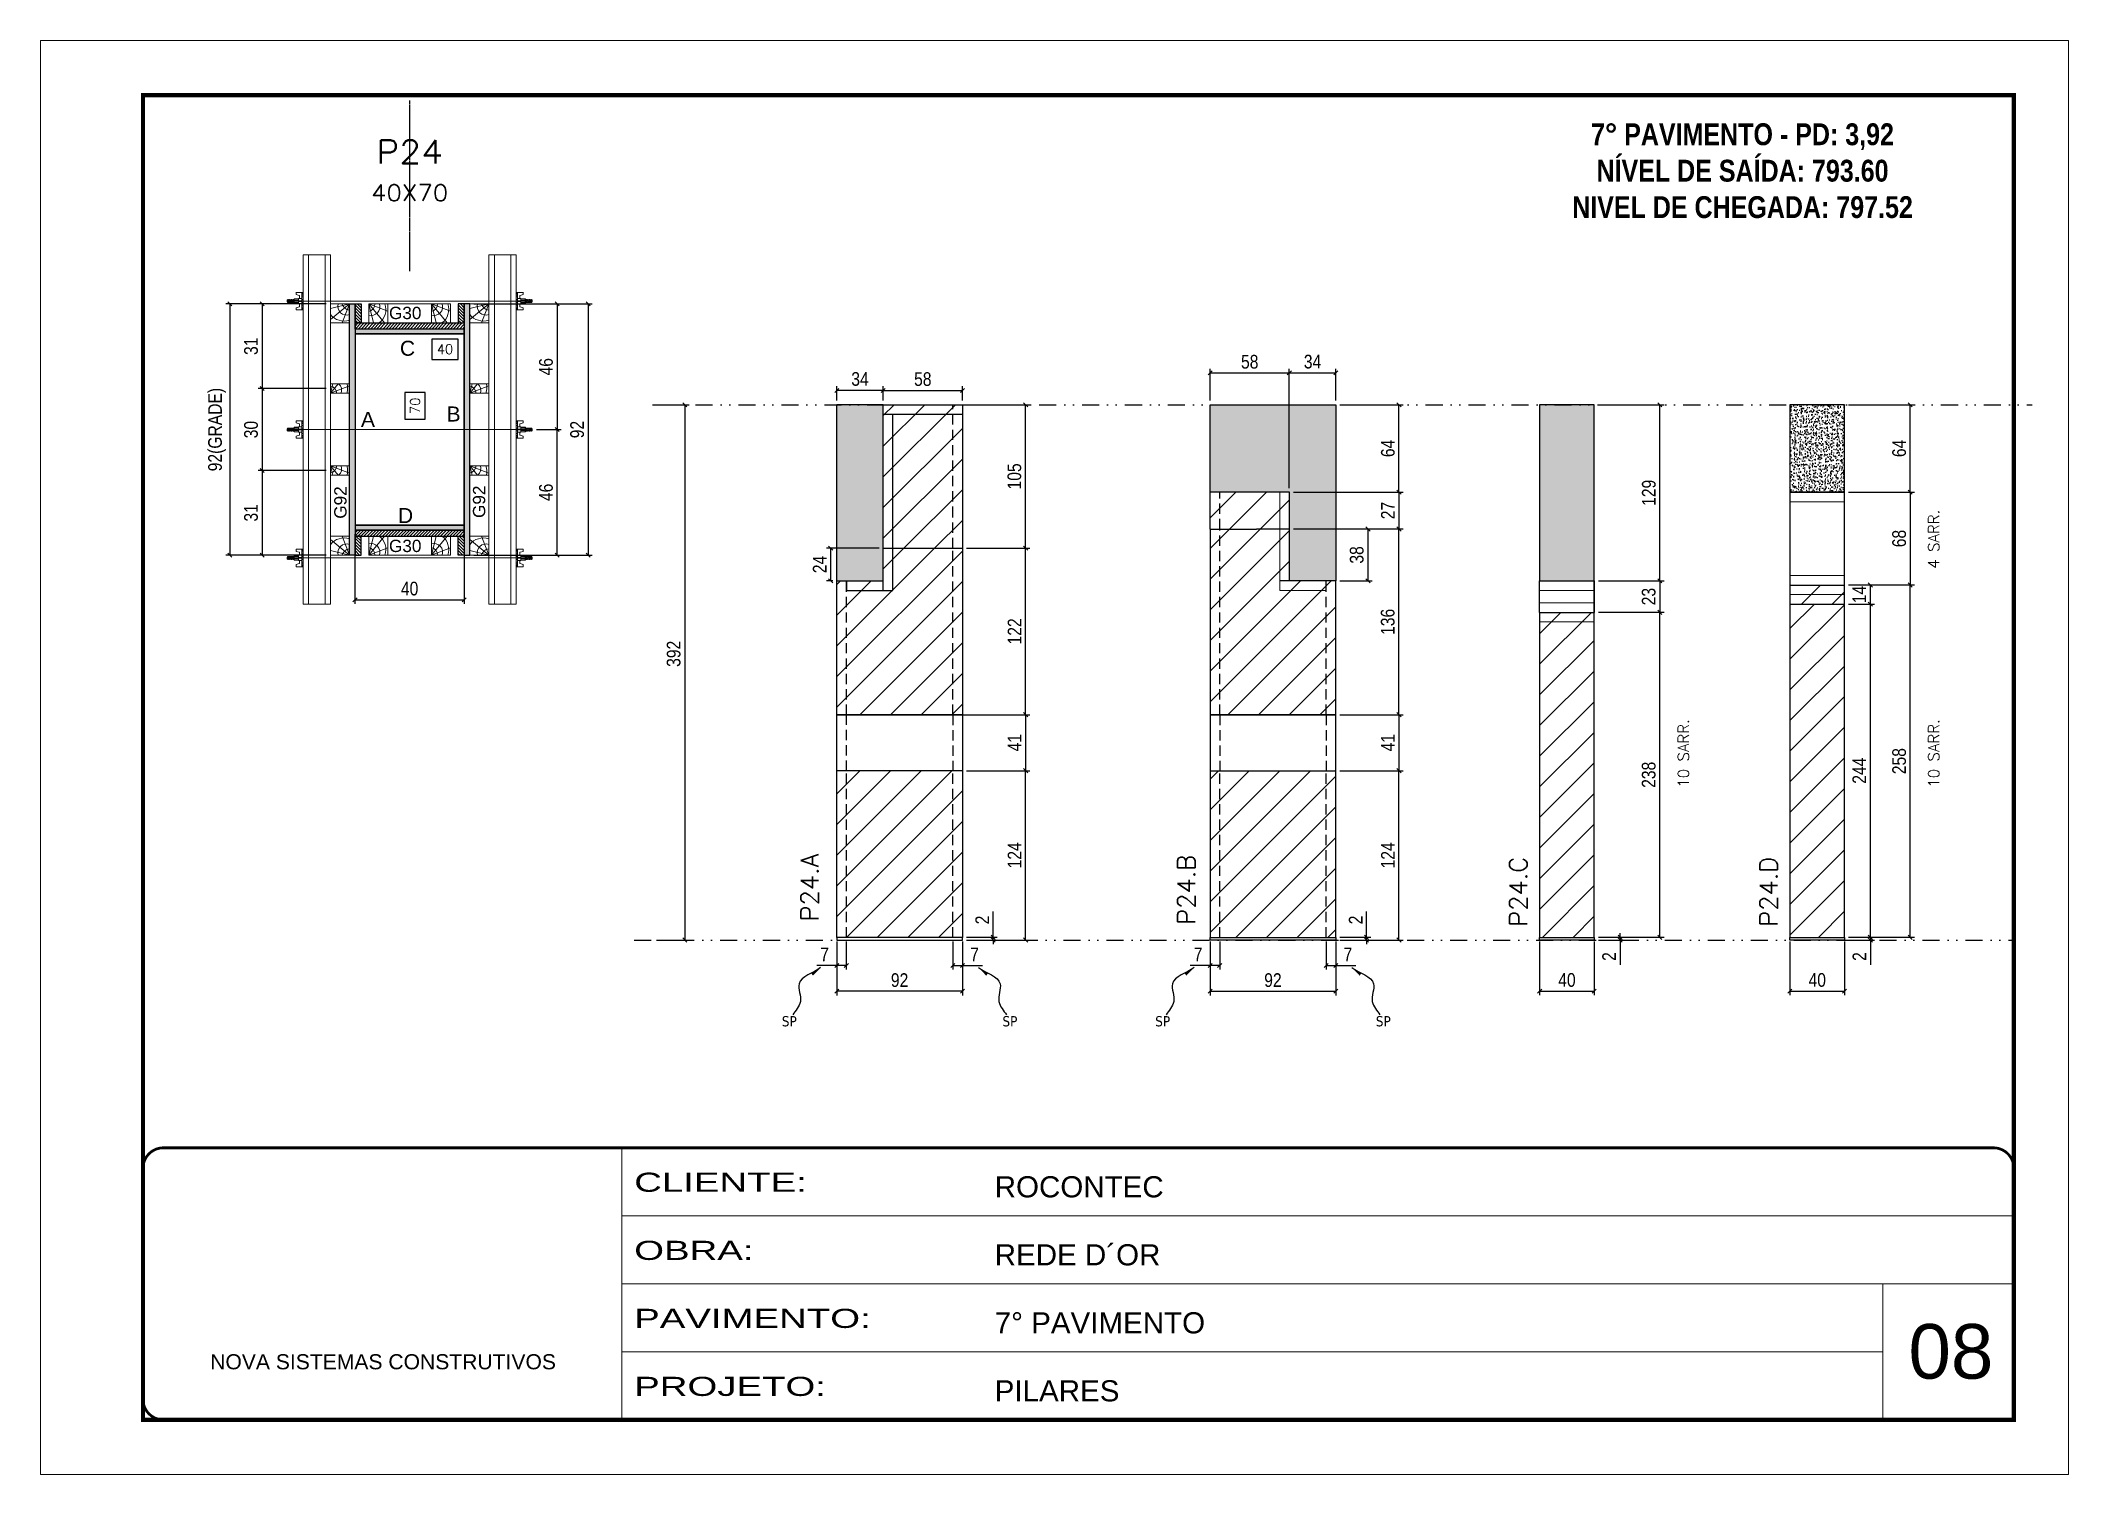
# Model space of a CAD drawing. Extents: x 28748 to 35002, y 14885 to 43501.
# Drawn here: x 33517 to 35002, y 41302 to 42352 of the extents above; entities that cross this region are included whole.
import ezdxf
from ezdxf.enums import TextEntityAlignment as Align

# ---------------------------------------------------------------- set-up
doc = ezdxf.new("R2010")
doc.units = 0
for name, pattern in [('CONTINUO', [0]), ('DASHED', [0.75, 0.5, -0.25]), ('DIVIDE2', [0.625, 0.25, -0.125, 0, -0.125, 0, -0.125]), ('HIDDEN', [0.375, 0.25, -0.125])]:
    doc.linetypes.add(name, pattern=pattern)
for name, color, linetype, lineweight in [('CARIMBO', 255, 'Continuous', 9), ('Folhas', 255, 'Continuous', 9), ('Hachura', 251, 'Continuous', 9), ('Madeira', 126, 'Continuous', 18), ('Perfil Metálico', 224, 'Continuous', 18), ('Sarr 2.2x7', 40, 'Continuous', 9), ('SARRAFO DE PRESSAO', 251, 'DASHED', 9), ('Texto Seção', 7, 'Continuous', 15)]:
    doc.layers.add(name, color=color, linetype=linetype, lineweight=lineweight)
for name, color, linetype in [('CHAPA', 1, 'Continuous'), ('COTA', 241, 'Continuous'), ('MEIO_PONT', 93, 'Continuous'), ('NOMENCLATURA', 7, 'Continuous'), ('Nível', 160, 'Continuous'), ('Painéis', 200, 'Continuous'), ('SARR_2.2x7', 40, 'Continuous'), ('SARRAFO', 251, 'Continuous'), ('Sarrafo de Pressão', 42, 'HIDDEN'), ('texto', 7, 'Continuous'), ('Texto de Titulo', 7, 'Continuous'), ('Texto Qtd Sarr', 242, 'Continuous'), ('TEXTO_GERAL', 7, 'Continuous')]:
    doc.layers.add(name, color=color, linetype=linetype)
doc.styles.add('ARIAL', font='arial.ttf')
doc.styles.add('COTA TECNICA', font='techl___.ttf', dxfattribs={"height": 10})
doc.styles.add('COTA TECNICA 2X', font='techl___.ttf', dxfattribs={"height": 10})
doc.styles.add('COTA TECNICA-50', font='techl___.ttf', dxfattribs={"height": 10})
doc.styles.add('REGUA-120', font='ROMANS.shx', dxfattribs={"height": 15})
doc.styles.add('ROMANC', font='techb___.ttf', dxfattribs={"height": 2.5})
doc.styles.add('ROMANS', font='romans.shx')
doc.styles.add('SANSSERIF', font='sas_____.pfb')
doc.styles.get("Standard").update_dxf_attribs({"font": 'arial.ttf'})
doc.styles.add('Tecnologia', font='')
doc.styles.get('Tecnologia').set_extended_font_data('Forgotten Futurist')
doc.dimstyles.new('COTA PAINEL-50', dxfattribs={"dimtxt": 10, "dimasz": 3, "dimexe": 3, "dimexo": 3, "dimgap": 3, "dimtad": 1, "dimdec": 1, "dimzin": 12, "dimdsep": 46, "dimtxsty": 'COTA TECNICA-50', "dimblk1": 'OBLIQUE', "dimblk2": 'OBLIQUE', "dimsah": 1, "dimcen": 0.9, "dimclrd": 4, "dimclre": 4, "dimclrt": 240, "dimadec": 1, "dimazin": 3, "dimtfac": 1, "dimtdec": 1, "dimtmove": 0, "dimatfit": 3, "dimfxl": 1, "dimtolj": 1, "dimtzin": 12, "dimarcsym": 0})
doc.dimstyles.new('PAINEL', dxfattribs={"dimtxt": 10, "dimasz": 3, "dimexe": 3, "dimexo": 3, "dimgap": 3, "dimtad": 1, "dimdec": 1, "dimzin": 12, "dimdsep": 46, "dimtxsty": 'COTA TECNICA', "dimblk1": 'OBLIQUE', "dimblk2": 'OBLIQUE', "dimsah": 1, "dimcen": 0.9, "dimclrd": 4, "dimclre": 4, "dimclrt": 240, "dimadec": 1, "dimazin": 3, "dimtfac": 1, "dimtdec": 1, "dimtmove": 0, "dimatfit": 3, "dimfxl": 1, "dimtolj": 1, "dimtzin": 12, "dimarcsym": 0})
doc.dimstyles.new('SECAO PILAR', dxfattribs={"dimtxt": 10, "dimasz": 3, "dimexe": 3, "dimexo": 3, "dimgap": 3, "dimtad": 1, "dimdec": 1, "dimlfac": 0.5, "dimzin": 12, "dimdsep": 46, "dimtxsty": 'COTA TECNICA 2X', "dimblk1": 'OBLIQUE', "dimblk2": 'OBLIQUE', "dimsah": 1, "dimcen": 0.9, "dimclrd": 256, "dimclre": 256, "dimclrt": 256, "dimadec": 1, "dimazin": 3, "dimtfac": 1, "dimtdec": 1, "dimtmove": 0, "dimatfit": 3, "dimfxl": 1, "dimtolj": 1, "dimtzin": 12, "dimarcsym": 0})
doc.dimstyles.new('SECÇÃO 2', dxfattribs={"dimtxt": 7, "dimasz": 6, "dimexe": 0.18, "dimexo": 2, "dimgap": -4, "dimtad": 3, "dimdec": 1, "dimlfac": 0.5, "dimzin": 12, "dimdsep": 46, "dimtxsty": 'ROMANS', "dimblk": 'ARCHTICK', "dimcen": 0.09, "dimse1": 1, "dimse2": 1, "dimsd1": 1, "dimsd2": 1, "dimclrd": 180, "dimclre": 5, "dimclrt": 1, "dimadec": 0, "dimazin": 3, "dimtfac": 1, "dimtdec": 1, "dimtofl": 0, "dimtmove": 0, "dimatfit": 3, "dimldrblk": 'ARCHTICK', "dimfxl": 1, "dimtolj": 1, "dimtzin": 0, "dimarcsym": 0})
doc.dimstyles.get("Standard").update_dxf_attribs({"dimtxt": 0.18, "dimasz": 0.18, "dimexe": 0.18, "dimexo": 0.0625, "dimgap": 0.09, "dimtad": 0, "dimtih": 1, "dimtoh": 1, "dimdec": 4, "dimzin": 0, "dimdsep": 46, "dimtxsty": 'Standard', "dimcen": 0.09, "dimadec": 0, "dimazin": 0, "dimtfac": 1, "dimtdec": 4, "dimtofl": 0, "dimtmove": 0, "dimatfit": 3, "dimfxl": 1, "dimtolj": 1, "dimtzin": 0, "dimarcsym": 0})
pattern_1 = [(45, (-100272.658, 8260.539), (-11.2253202, 11.2253202), [])]
pattern_2 = [(45, (0, 41), (-11.22532, 11.22532), [])]
pattern_3 = [(45, (0, 41), (-11.22532, 11.22532), [])]

msp = doc.modelspace()

# ---------------------------------------------------------------- texts
at = {"layer": 'CARIMBO', "style": 'ARIAL'}
msp.add_text('08', height=40, dxfattribs=at).set_placement((34884.7, 41372.31))
at = {"layer": 'NOMENCLATURA', "color": 2, "insert": (34763.17, 42318.23), "char_height": 16, "attachment_point": 2, "style": 'ROMANC'}
msp.add_mtext_dynamic_manual_height_columns('\\P7° PAVIMENTO - PD: 3,92\\PNÍVEL DE SAÍDA: 793.60\\PNIVEL DE CHEGADA: 797.52', width=300.2766, gutter_width=1, heights=[0], dxfattribs=at)
at = {"layer": 'texto', "color": 0, "char_height": 7.5, "attachment_point": 5}
for insert in [(34065.14, 41633.96), (34226.69, 41633.96), (34338.57, 41633.96), (34500.12, 41633.96)]:
    msp.add_mtext('{\\fTahoma|b0|i0|c0|p34;\\C4;SP}', dxfattribs=dict(at, insert=insert))
at = {"layer": 'Texto Seção', "linetype": 'Continuous', "style": 'ROMANS'}
for s, p in [('4 SARR.', (34907.2, 41965.39)), ('10 SARR.', (34723.92, 41805.1)), ('10 SARR.', (34907.2, 41805.1))]:
    msp.add_text(s, height=8, rotation=90, dxfattribs=at).set_placement(p)
at = {"layer": 'Texto Seção', "style": 'REGUA-120'}
for s, p in [('P24.A', (34086.47, 41707.13)), ('P24.B', (34362.33, 41704.71)), ('P24.C', (34605.45, 41703.23)), ('P24.D', (34788.73, 41703.23))]:
    msp.add_text(s, height=13, rotation=90, dxfattribs=at).set_placement(p)
at = {"layer": 'TEXTO_GERAL', "style": 'ARIAL'}
for s, p in [('C', (33785.55, 42126.85)), ('A', (33756.59, 42074.79)), ('B', (33819.31, 42078.71)), ('D', (33784.14, 42004.35))]:
    msp.add_text(s, height=11, dxfattribs=at).set_placement(p, align=Align.MIDDLE_CENTER)
at = {"layer": 'TEXTO_GERAL', "color": 0, "linetype": 'Continuous', "style": 'SANSSERIF'}
for p in [(33837.97, 42002.56), (33736.41, 42002.01)]:
    msp.add_text('G92', height=9, rotation=90, dxfattribs=at).set_placement(p, align=Align.MIDDLE_LEFT)
at = {"layer": 'TEXTO_GERAL', "color": 0, "linetype": 'Continuous', "char_height": 9, "width": 285.3299, "style": 'SANSSERIF'}
for insert, attachment_point in [((33771.99, 42157.2), 1), ((33771.99, 41977.49), 7)]:
    msp.add_mtext('G30', dxfattribs=dict(at, insert=insert, attachment_point=attachment_point))

# ---------------------------------------------------------------- blocks, each defined once
blk = doc.blocks.new('9999999999')
at = {"color": 30, "linetype": 'CONTINUO'}
for p, q in [((98564.6, 34230.2), (98564.6, 34429.4)), ((98564.6, 34379.6), (99584, 34379.6)), ((98564.6, 34329.8), (99488, 34329.8)), ((99584, 34329.8), (99488, 34329.8)), ((99488, 34329.8), (99488, 34230.2)), ((98564.6, 34280), (99488, 34280))]:
    blk.add_line(p, q, dxfattribs=at)
at = {"color": 30, "linetype": 'CONTINUO', "const_width": 2}
blk.add_lwpolyline([(99584, 34230.2), (99584, 34414.4, 0.414214), (99569, 34429.4), (98229, 34429.4, 0.414214), (98214, 34414.4), (98214, 34245.2, 0.414214), (98229, 34230.2), (99584, 34230.2)], format="xyb", dxfattribs=at)
at = {"layer": 'Folhas'}
blk.add_lwpolyline([(98139, 34190.2), (99624, 34190.2), (99624, 35240.2), (98139, 35240.2)], close=True, dxfattribs=at)
at = {"layer": 'Folhas', "color": 30, "const_width": 3}
blk.add_lwpolyline([(98214, 34230.2), (99584, 34230.2), (99584, 35200.2), (98214, 35200.2)], close=True, dxfattribs=at)
at = {"color": 7, "linetype": 'Continuous', "ltscale": 5, "style": 'ARIAL'}
for s, height, p in [('ROCONTEC', 15.48, (98837.7, 34393.1)), ('REDE D´OR', 15.48, (98837.7, 34343.3)), ('7° PAVIMENTO', 15.483, (98837.7, 34293.5)), ('NOVA SISTEMAS CONSTRUTIVOS', 11.059, (98263.2, 34267.2)), ('PILARES', 15.48, (98837.7, 34243.7))]:
    blk.add_text(s, height=height, dxfattribs=at).set_placement(p)
at = {"layer": 'Folhas', "color": 7, "style": 'Tecnologia', "width": 1.5}
for s, p in [('CLIENTE:', (98573.7, 34397.2)), ('OBRA:', (98573.7, 34347.3)), ('PAVIMENTO:', (98573.7, 34297.5)), ('PROJETO:', (98573.7, 34247.7))]:
    blk.add_text(s, height=14, dxfattribs=at).set_placement(p)
blk = doc.blocks.new('*D216')
at = {"layer": 'COTA', "color": 180, "lineweight": -2, "transparency": 16777216}
for p, q in [((33798.6, 42094.4), (33783.6, 42094.4)), ((33783.6, 42094.4), (33783.6, 42075)), ((33798.6, 42075), (33798.6, 42094.4)), ((33783.6, 42075), (33798.6, 42075))]:
    blk.add_line(p, q, dxfattribs=at)
at = {"layer": 'Defpoints', "color": 0, "transparency": 16777216}
for p in [(33747.1, 42137.3), (33747.1, 41997.3), (33802.6, 41997.3)]:
    blk.add_point(p, dxfattribs=at)
at = {"layer": 'COTA', "color": 1, "transparency": 16777216, "insert": (33791.1, 42084.7), "char_height": 7, "attachment_point": 5, "rotation": 90, "style": 'ROMANS'}
blk.add_mtext('\\A1;70', dxfattribs=at)
blk = doc.blocks.new('_ArchTick')
at = {"color": 0, "linetype": 'ByBlock', "const_width": 0.15}
blk.add_lwpolyline([(-0.5, -0.5), (0.5, 0.5)], dxfattribs=at)
blk = doc.blocks.new('_Oblique')
at = {"color": 0, "linetype": 'ByBlock', "lineweight": -2}
blk.add_line((-0.5, -0.5), (0.5, 0.5), dxfattribs=at)
blk = doc.blocks.new('*D217')
at = {"layer": 'COTA', "lineweight": -2, "transparency": 16777216}
for p, q in [((33834.1, 42159.3), (33920.9, 42159.3)), ((33917.9, 42159.3), (33917.9, 41975.3)), ((33834.1, 41975.3), (33920.9, 41975.3))]:
    blk.add_line(p, q, dxfattribs=at)
at = {"layer": 'Defpoints', "color": 0, "transparency": 16777216}
for p in [(33831.1, 42159.3), (33831.1, 41975.3), (33917.9, 41975.3)]:
    blk.add_point(p, dxfattribs=at)
at = {"layer": 'COTA', "lineweight": -2, "transparency": 16777216, "xscale": 3, "yscale": 3, "zscale": 3}
for p, rotation in [((33917.9, 42159.3), 90), ((33917.9, 41975.3), 270)]:
    blk.add_blockref('_Oblique', p, dxfattribs=dict(at, rotation=rotation))
at = {"layer": 'COTA', "transparency": 16777216, "insert": (33909.8, 42067.3), "char_height": 10, "attachment_point": 5, "rotation": 90, "style": 'COTA TECNICA 2X'}
blk.add_mtext('\\A1;92', dxfattribs=at)
blk = doc.blocks.new('*D218')
at = {"layer": 'COTA', "lineweight": -2, "transparency": 16777216}
for p, q in [((33868.1, 42159.3), (33898.1, 42159.3)), ((33895.1, 42159.3), (33895.1, 42067.3)), ((33879.9, 42067.3), (33898.1, 42067.3))]:
    blk.add_line(p, q, dxfattribs=at)
at = {"layer": 'Defpoints', "color": 0, "transparency": 16777216}
for p in [(33865.1, 42159.3), (33876.9, 42067.3), (33895.1, 42067.3)]:
    blk.add_point(p, dxfattribs=at)
at = {"layer": 'COTA', "lineweight": -2, "transparency": 16777216, "xscale": 3, "yscale": 3, "zscale": 3}
for p, rotation in [((33895.1, 42159.3), 90), ((33895.1, 42067.3), 270)]:
    blk.add_blockref('_Oblique', p, dxfattribs=dict(at, rotation=rotation))
at = {"layer": 'COTA', "transparency": 16777216, "insert": (33887, 42113.3), "char_height": 10, "attachment_point": 5, "rotation": 90, "style": 'COTA TECNICA 2X'}
blk.add_mtext('\\A1;46', dxfattribs=at)
blk = doc.blocks.new('*D219')
at = {"layer": 'COTA', "lineweight": -2, "transparency": 16777216}
for p, q in [((33879.9, 42067.3), (33898.1, 42067.3)), ((33895.1, 41975.3), (33895.1, 42067.3)), ((33868.1, 41975.3), (33898.1, 41975.3))]:
    blk.add_line(p, q, dxfattribs=at)
at = {"layer": 'Defpoints', "color": 0, "transparency": 16777216}
for p in [(33876.9, 42067.3), (33895.1, 42067.3), (33865.1, 41975.3)]:
    blk.add_point(p, dxfattribs=at)
at = {"layer": 'COTA', "lineweight": -2, "transparency": 16777216, "xscale": 3, "yscale": 3, "zscale": 3}
for p, rotation in [((33895.1, 42067.3), 90), ((33895.1, 41975.3), 270)]:
    blk.add_blockref('_Oblique', p, dxfattribs=dict(at, rotation=rotation))
at = {"layer": 'COTA', "transparency": 16777216, "insert": (33887, 42021.3), "char_height": 10, "attachment_point": 5, "rotation": 90, "style": 'COTA TECNICA 2X'}
blk.add_mtext('\\A1;46', dxfattribs=at)
blk = doc.blocks.new('*D220')
at = {"layer": 'COTA', "color": 180, "lineweight": -2, "transparency": 16777216}
for p, q in [((33822.6, 42133.6), (33803.3, 42133.6)), ((33803.3, 42133.6), (33803.3, 42118.6)), ((33822.6, 42118.6), (33822.6, 42133.6)), ((33803.3, 42118.6), (33822.6, 42118.6))]:
    blk.add_line(p, q, dxfattribs=at)
at = {"layer": 'Defpoints', "color": 0, "transparency": 16777216}
for p in [(33747.1, 42137.3), (33827.1, 42137.3), (33827.1, 42114.6)]:
    blk.add_point(p, dxfattribs=at)
at = {"layer": 'COTA', "color": 1, "transparency": 16777216, "insert": (33813, 42126.1), "char_height": 7, "attachment_point": 5, "style": 'ROMANS'}
blk.add_mtext('\\A1;40', dxfattribs=at)
blk = doc.blocks.new('titulo1')
at = {"layer": 'Defpoints', "color": 252, "linetype": 'HIDDEN', "ltscale": 2}
blk.add_line((0, 0), (0, 125), dxfattribs=at)
at = {"layer": 'Defpoints', "style": 'ROMANS', "oblique": 15}
blk.add_attdef('FOLHA', text='', height=10, dxfattribs=at).set_placement((0, 15.6), align=Align.MIDDLE_CENTER)
at = {"layer": 'Texto Qtd Sarr', "color": 3, "style": 'ROMANS', "oblique": 15}
for tag, height, p in [('TITULO', 17, (0, 71.4)), ('SEÇÃO', 12, (0, 41.5))]:
    blk.add_attdef(tag, text='', height=height, dxfattribs=at).set_placement(p, align=Align.MIDDLE_CENTER)
blk = doc.blocks.new('PONTALETE')
at = {"layer": 'Madeira'}
for q in [(2.71, 7), (7, 5.76), (7, 1.74)]:
    blk.add_line((0, 0), q, dxfattribs=at)
blk.add_lwpolyline([(0, 0), (7, 0), (7, 7), (0, 7)], close=True, dxfattribs=at)
for centre, radius, start, end in [((2.04, 0.06), 6.23, 37.28179, 109.09128), ((1.09, 0.9), 3.19, 343.60304, 109.98471), ((-0.21, -0.78), 3.09, 14.63219, 86.0383)]:
    blk.add_arc(centre, radius, start, end, dxfattribs=at)
blk = doc.blocks.new('*D221')
at = {"layer": 'COTA', "lineweight": -2, "transparency": 16777216}
for p, q in [((33726.1, 42159.3), (33652.4, 42159.3)), ((33655.4, 42159.3), (33655.4, 41975.3)), ((33726.1, 41975.3), (33652.4, 41975.3))]:
    blk.add_line(p, q, dxfattribs=at)
at = {"layer": 'Defpoints', "color": 0, "transparency": 16777216}
for p in [(33729.1, 42159.3), (33655.4, 41975.3), (33729.1, 41975.3)]:
    blk.add_point(p, dxfattribs=at)
at = {"layer": 'COTA', "lineweight": -2, "transparency": 16777216, "xscale": 3, "yscale": 3, "zscale": 3}
for p, rotation in [((33655.4, 42159.3), 90), ((33655.4, 41975.3), 270)]:
    blk.add_blockref('_Oblique', p, dxfattribs=dict(at, rotation=rotation))
at = {"layer": 'COTA', "transparency": 16777216, "insert": (33646.1, 42067.3), "char_height": 10, "attachment_point": 5, "rotation": 90, "style": 'COTA TECNICA 2X'}
blk.add_mtext('\\A1;92(GRADE)', dxfattribs=at)
blk = doc.blocks.new('MEIO PONTALETE')
at = {"layer": 'Madeira'}
for q in [(2.71, 7), (3.5, 2.88), (3.5, 0.87)]:
    blk.add_line((0, 0), q, dxfattribs=at)
blk.add_lwpolyline([(0, 0), (3.5, 0), (3.5, 7), (0, 7)], close=True, dxfattribs=at)
for centre, radius, start, end in [((2.04, 0.06), 6.23, 76.44987, 109.09128), ((1.09, 0.9), 3.19, 40.90626, 109.98471), ((-0.21, -0.78), 3.09, 14.63219, 86.0383)]:
    blk.add_arc(centre, radius, start, end, dxfattribs=at)
blk = doc.blocks.new('*D222')
at = {"layer": 'COTA', "lineweight": -2, "transparency": 16777216}
for p, q in [((33726.1, 42037.3), (33676.2, 42037.3)), ((33679.2, 42037.3), (33679.2, 41975.3)), ((33726.1, 41975.3), (33676.2, 41975.3))]:
    blk.add_line(p, q, dxfattribs=at)
at = {"layer": 'Defpoints', "color": 0, "transparency": 16777216}
for p in [(33729.1, 42037.3), (33679.2, 41975.3), (33729.1, 41975.3)]:
    blk.add_point(p, dxfattribs=at)
at = {"layer": 'COTA', "lineweight": -2, "transparency": 16777216, "xscale": 3, "yscale": 3, "zscale": 3}
for p, rotation in [((33679.2, 42037.3), 90), ((33679.2, 41975.3), 270)]:
    blk.add_blockref('_Oblique', p, dxfattribs=dict(at, rotation=rotation))
at = {"layer": 'COTA', "transparency": 16777216, "insert": (33671, 42006.3), "char_height": 10, "attachment_point": 5, "rotation": 90, "style": 'COTA TECNICA 2X'}
blk.add_mtext('\\A1;31', dxfattribs=at)
blk = doc.blocks.new('C')
at = {"layer": 'Hachura', "color": 0}
for p, q in [((0, 3.22), (0, -3.22)), ((0.45, 3.22), (0, 3.22)), ((0.46, 3.16), (0, 3.16)), ((0.46, 3.05), (0, 3.05)), ((0.46, 2.88), (0, 2.88)), ((0, 2.75), (0, -1.16)), ((0.46, 2.65), (0, 2.65)), ((0.46, 2.23), (0, 2.23)), ((0.46, 1.51), (0, 1.51)), ((0.39, 0.49), (0.17, 0.49)), ((0.45, -3.23), (0.45, 3.22)), ((0.45, 3.22), (2.58, 3.22)), ((1.74, 0.97), (0.45, 0.97)), ((1.45, 0.1), (0.45, 0.1)), ((1.35, 1.94), (1.35, 0.96)), ((2.58, 2.39), (1.47, 2.09)), ((1.74, -0.97), (1.74, 0.97)), ((1.74, 0.97), (1.74, 0.84)), ((1.74, 0.97), (1.74, 0.84)), ((1.74, 0.84), (3.35, 0.84)), ((3.35, 0.45), (1.74, 0.45)), ((2.58, 3.22), (2.58, 2.39)), ((3.32, 0.84), (3.32, -0.84)), ((3.35, 0.84), (3.35, -0.84)), ((3.68, 0.45), (3.35, 0.45)), ((3.84, -0.52), (3.35, 0.45)), ((3.35, 0.06), (3.67, -0.57)), ((3.68, 0.45), (4.16, -0.52)), ((3.72, 0.5), (4.25, -0.57)), ((4.37, -0.55), (3.83, 0.53)), ((4.15, 0.45), (3.93, 0.45)), ((4.42, -0.52), (3.93, 0.45)), ((4.15, 0.45), (4.26, 0.45)), ((4.26, 0.45), (4.74, -0.52)), ((4.3, 0.5), (4.83, -0.57)), ((4.95, -0.55), (4.41, 0.53)), ((4.51, 0.45), (4.84, 0.45)), ((5, -0.52), (4.51, 0.45)), ((4.84, 0.45), (5.32, -0.52)), ((4.88, 0.5), (5.41, -0.57)), ((5.53, -0.55), (4.99, 0.53)), ((5.58, -0.52), (5.09, 0.45)), ((5.42, 0.45), (5.09, 0.45)), ((5.58, -0.52), (5.09, 0.45)), ((5.42, 0.45), (5.74, -0.19)), ((5.46, 0.5), (5.74, -0.07)), ((5.74, 0.19), (5.57, 0.53)), ((5.74, 0.32), (5.68, 0.45)), ((5.68, 0.45), (5.74, 0.45)), ((5.74, 0.45), (5.9, 0.29)), ((5.74, 0.45), (5.74, -0.52)), ((5.9, -0.36), (5.9, 0.29)), ((0.45, 0), (0, 0)), ((0.46, -1.52), (0, -1.52)), ((0.46, -2.23), (0, -2.23)), ((0.46, -2.65), (0, -2.65)), ((0.46, -2.88), (0, -2.88)), ((0.46, -3.05), (0, -3.05)), ((0.46, -3.16), (0, -3.16)), ((0, -3.22), (2.57, -3.22)), ((0.08, -0.48), (0.29, -0.48)), ((0.29, -0.48), (0.4, -0.48)), ((0.45, 0), (0.45, -0.97)), ((0.45, -0.16), (1.45, -0.16)), ((0.45, -0.65), (0.45, -0.32)), ((0.45, -3.23), (0.45, -0.65)), ((0.45, -0.97), (1.74, -0.97)), ((1.35, -1.94), (1.35, -0.97)), ((2.58, -2.39), (1.47, -2.1)), ((3.35, -0.32), (1.74, -0.32)), ((3.35, -0.84), (1.74, -0.84)), ((2.58, -3.23), (2.58, -2.39)), ((3.35, -0.07), (3.58, -0.52)), ((3.35, -0.52), (3.58, -0.52)), ((3.84, -0.52), (4.16, -0.52)), ((4.42, -0.52), (4.74, -0.52)), ((4.63, -0.52), (4.74, -0.52)), ((5, -0.52), (5.32, -0.52)), ((5.58, -0.52), (5.74, -0.52)), ((5.74, -0.52), (5.9, -0.36)), ((5.74, -0.52), (5.74, -0.52))]:
    blk.add_line(p, q, dxfattribs=at)
for centre, radius, start, end in [((1.52, 1.94), 0.161, 104.74356, 180), ((1.44, -0.03), 0.129, 272.69497, 87.30503), ((3.81, 0.39), 0.143, 25.56881, 154.43119), ((4.39, 0.39), 0.143, 25.56881, 154.43119), ((4.97, 0.39), 0.143, 25.56881, 154.43119), ((5.55, 0.39), 0.143, 25.56881, 154.43119), ((0.17, -0.37), 0.174, 221.74404, 317.85924), ((1.52, -1.94), 0.161, 180, 255.25644), ((3.71, -0.4), 0.174, 222.14076, 318.25596), ((4.29, -0.4), 0.174, 222.14076, 318.25596), ((4.87, -0.4), 0.174, 222.14076, 318.25596), ((5.45, -0.4), 0.174, 222.14076, 318.25596), ((5.61, -0.4), 0.174, 317.85924, 318.25596)]:
    blk.add_arc(centre, radius, start, end, dxfattribs=at)
blk = doc.blocks.new('*D223')
at = {"layer": 'COTA', "lineweight": -2, "transparency": 16777216}
for p, q in [((33726.1, 42159.3), (33676.2, 42159.3)), ((33679.2, 42159.3), (33679.2, 42097.3)), ((33726.1, 42097.3), (33676.2, 42097.3))]:
    blk.add_line(p, q, dxfattribs=at)
at = {"layer": 'Defpoints', "color": 0, "transparency": 16777216}
for p in [(33729.1, 42159.3), (33679.2, 42097.3), (33729.1, 42097.3)]:
    blk.add_point(p, dxfattribs=at)
at = {"layer": 'COTA', "lineweight": -2, "transparency": 16777216, "xscale": 3, "yscale": 3, "zscale": 3}
for p, rotation in [((33679.2, 42159.3), 90), ((33679.2, 42097.3), 270)]:
    blk.add_blockref('_Oblique', p, dxfattribs=dict(at, rotation=rotation))
at = {"layer": 'COTA', "transparency": 16777216, "insert": (33671, 42128.3), "char_height": 10, "attachment_point": 5, "rotation": 90, "style": 'COTA TECNICA 2X'}
blk.add_mtext('\\A1;31', dxfattribs=at)
blk = doc.blocks.new('*D224')
at = {"layer": 'COTA', "lineweight": -2, "transparency": 16777216}
for p, q in [((33726.1, 42097.3), (33676.2, 42097.3)), ((33679.2, 42097.3), (33679.2, 42037.3)), ((33726.1, 42037.3), (33676.2, 42037.3))]:
    blk.add_line(p, q, dxfattribs=at)
at = {"layer": 'Defpoints', "color": 0, "transparency": 16777216}
for p in [(33729.1, 42097.3), (33679.2, 42037.3), (33729.1, 42037.3)]:
    blk.add_point(p, dxfattribs=at)
at = {"layer": 'COTA', "lineweight": -2, "transparency": 16777216, "xscale": 3, "yscale": 3, "zscale": 3}
for p, rotation in [((33679.2, 42097.3), 90), ((33679.2, 42037.3), 270)]:
    blk.add_blockref('_Oblique', p, dxfattribs=dict(at, rotation=rotation))
at = {"layer": 'COTA', "transparency": 16777216, "insert": (33671, 42067.3), "char_height": 10, "attachment_point": 5, "rotation": 90, "style": 'COTA TECNICA 2X'}
blk.add_mtext('\\A1;30', dxfattribs=at)
blk = doc.blocks.new('*D1454')
at = {"layer": 'COTA', "lineweight": -2, "transparency": 16777216}
for p, q in [((33747.1, 41990.7), (33747.1, 41939.7)), ((33827.1, 41990.7), (33827.1, 41939.7)), ((33747.1, 41942.7), (33827.1, 41942.7))]:
    blk.add_line(p, q, dxfattribs=at)
at = {"layer": 'Defpoints', "color": 0, "transparency": 16777216}
for p in [(33747.1, 41993.7), (33827.1, 41993.7), (33827.1, 41942.7)]:
    blk.add_point(p, dxfattribs=at)
at = {"layer": 'COTA', "lineweight": -2, "transparency": 16777216, "xscale": 3, "yscale": 3, "zscale": 3, "rotation": 180}
blk.add_blockref('_Oblique', (33747.1, 41942.7), dxfattribs=at)
at = {"layer": 'COTA', "lineweight": -2, "transparency": 16777216, "xscale": 3, "yscale": 3, "zscale": 3}
blk.add_blockref('_Oblique', (33827.1, 41942.7), dxfattribs=at)
at = {"layer": 'COTA', "transparency": 16777216, "insert": (33787.1, 41950.8), "char_height": 10, "attachment_point": 5, "style": 'COTA TECNICA 2X'}
blk.add_mtext('\\A1;40', dxfattribs=at)
blk = doc.blocks.new('*D225')
at = {"layer": 'COTA', "color": 4, "lineweight": -2, "transparency": 16777216}
for p, q in [((34373.3, 41692.5), (34373.3, 41653)), ((34465.3, 41692.5), (34465.3, 41653)), ((34373.3, 41656), (34465.3, 41656))]:
    blk.add_line(p, q, dxfattribs=at)
at = {"layer": 'Defpoints', "color": 0, "transparency": 16777216}
for p in [(34373.3, 41695.5), (34465.3, 41695.5), (34465.3, 41656)]:
    blk.add_point(p, dxfattribs=at)
at = {"layer": 'COTA', "color": 4, "lineweight": -2, "transparency": 16777216, "xscale": 3, "yscale": 3, "zscale": 3, "rotation": 180}
blk.add_blockref('_Oblique', (34373.3, 41656), dxfattribs=at)
at = {"layer": 'COTA', "color": 4, "lineweight": -2, "transparency": 16777216, "xscale": 3, "yscale": 3, "zscale": 3}
blk.add_blockref('_Oblique', (34465.3, 41656), dxfattribs=at)
at = {"layer": 'COTA', "color": 240, "transparency": 16777216, "insert": (34419.3, 41664.1), "char_height": 10, "attachment_point": 5, "style": 'COTA TECNICA'}
blk.add_mtext('\\A1;92', dxfattribs=at)
blk = doc.blocks.new('*D176')
at = {"layer": 'COTA', "color": 4, "lineweight": -2, "transparency": 16777216}
for p, q in [((34099.9, 41692.5), (34099.9, 41653)), ((34191.9, 41692.5), (34191.9, 41653)), ((34191.9, 41656), (34099.9, 41656))]:
    blk.add_line(p, q, dxfattribs=at)
at = {"layer": 'Defpoints', "color": 0, "transparency": 16777216}
for p in [(34099.9, 41695.5), (34191.9, 41695.5), (34099.9, 41656)]:
    blk.add_point(p, dxfattribs=at)
at = {"layer": 'COTA', "color": 4, "lineweight": -2, "transparency": 16777216, "xscale": 3, "yscale": 3, "zscale": 3, "rotation": 180}
blk.add_blockref('_Oblique', (34099.9, 41656), dxfattribs=at)
at = {"layer": 'COTA', "color": 4, "lineweight": -2, "transparency": 16777216, "xscale": 3, "yscale": 3, "zscale": 3}
blk.add_blockref('_Oblique', (34191.9, 41656), dxfattribs=at)
at = {"layer": 'COTA', "color": 240, "transparency": 16777216, "insert": (34145.9, 41664.1), "char_height": 10, "attachment_point": 5, "style": 'COTA TECNICA'}
blk.add_mtext('\\A1;92', dxfattribs=at)
blk = doc.blocks.new('*D177')
at = {"layer": 'COTA', "color": 4, "lineweight": -2, "transparency": 16777216}
for p, q in [((34373.3, 41690.5), (34373.3, 41671.9)), ((34380.3, 41692.5), (34380.3, 41671.9)), ((34373.3, 41674.9), (34358.6, 41674.9)), ((34380.3, 41674.9), (34373.3, 41674.9))]:
    blk.add_line(p, q, dxfattribs=at)
at = {"layer": 'Defpoints', "color": 0, "transparency": 16777216}
for p in [(34373.3, 41693.5), (34380.3, 41695.5), (34373.3, 41674.9)]:
    blk.add_point(p, dxfattribs=at)
at = {"layer": 'COTA', "color": 4, "lineweight": -2, "transparency": 16777216, "xscale": 3, "yscale": 3, "zscale": 3, "rotation": 180}
blk.add_blockref('_Oblique', (34373.3, 41674.9), dxfattribs=at)
at = {"layer": 'COTA', "color": 4, "lineweight": -2, "transparency": 16777216, "xscale": 3, "yscale": 3, "zscale": 3}
blk.add_blockref('_Oblique', (34380.3, 41674.9), dxfattribs=at)
at = {"layer": 'COTA', "color": 240, "transparency": 16777216, "insert": (34364.5, 41683), "char_height": 10, "attachment_point": 5, "style": 'COTA TECNICA-50'}
blk.add_mtext('\\A1;7', dxfattribs=at)
blk = doc.blocks.new('*D178')
at = {"layer": 'COTA', "color": 4, "lineweight": -2, "transparency": 16777216}
for p, q in [((34458.3, 41692.5), (34458.3, 41671.9)), ((34465.3, 41690.5), (34465.3, 41671.9)), ((34458.3, 41674.9), (34465.3, 41674.9)), ((34465.3, 41674.9), (34480.1, 41674.9))]:
    blk.add_line(p, q, dxfattribs=at)
at = {"layer": 'Defpoints', "color": 0, "transparency": 16777216}
for p in [(34458.3, 41695.5), (34465.3, 41693.5), (34465.3, 41674.9)]:
    blk.add_point(p, dxfattribs=at)
at = {"layer": 'COTA', "color": 4, "lineweight": -2, "transparency": 16777216, "xscale": 3, "yscale": 3, "zscale": 3, "rotation": 180}
blk.add_blockref('_Oblique', (34458.3, 41674.9), dxfattribs=at)
at = {"layer": 'COTA', "color": 4, "lineweight": -2, "transparency": 16777216, "xscale": 3, "yscale": 3, "zscale": 3}
blk.add_blockref('_Oblique', (34465.3, 41674.9), dxfattribs=at)
at = {"layer": 'COTA', "color": 240, "transparency": 16777216, "insert": (34474.2, 41683), "char_height": 10, "attachment_point": 5, "style": 'COTA TECNICA-50'}
blk.add_mtext('\\A1;7', dxfattribs=at)
blk = doc.blocks.new('*D179')
at = {"layer": 'COTA', "color": 4, "lineweight": -2, "transparency": 16777216}
for p, q in [((34099.9, 41690.5), (34099.9, 41671.9)), ((34106.9, 41692.5), (34106.9, 41671.9)), ((34099.9, 41674.9), (34085.2, 41674.9)), ((34106.9, 41674.9), (34099.9, 41674.9))]:
    blk.add_line(p, q, dxfattribs=at)
at = {"layer": 'Defpoints', "color": 0, "transparency": 16777216}
for p in [(34099.9, 41693.5), (34106.9, 41695.5), (34099.9, 41674.9)]:
    blk.add_point(p, dxfattribs=at)
at = {"layer": 'COTA', "color": 4, "lineweight": -2, "transparency": 16777216, "xscale": 3, "yscale": 3, "zscale": 3, "rotation": 180}
blk.add_blockref('_Oblique', (34099.9, 41674.9), dxfattribs=at)
at = {"layer": 'COTA', "color": 4, "lineweight": -2, "transparency": 16777216, "xscale": 3, "yscale": 3, "zscale": 3}
blk.add_blockref('_Oblique', (34106.9, 41674.9), dxfattribs=at)
at = {"layer": 'COTA', "color": 240, "transparency": 16777216, "insert": (34091, 41683), "char_height": 10, "attachment_point": 5, "style": 'COTA TECNICA-50'}
blk.add_mtext('\\A1;7', dxfattribs=at)
blk = doc.blocks.new('*D180')
at = {"layer": 'COTA', "color": 4, "lineweight": -2, "transparency": 16777216}
for p, q in [((34184.9, 41692.5), (34184.9, 41671.9)), ((34191.9, 41690.5), (34191.9, 41671.9)), ((34184.9, 41674.9), (34191.9, 41674.9)), ((34191.9, 41674.9), (34206.6, 41674.9))]:
    blk.add_line(p, q, dxfattribs=at)
at = {"layer": 'Defpoints', "color": 0, "transparency": 16777216}
for p in [(34184.9, 41695.5), (34191.9, 41693.5), (34191.9, 41674.9)]:
    blk.add_point(p, dxfattribs=at)
at = {"layer": 'COTA', "color": 4, "lineweight": -2, "transparency": 16777216, "xscale": 3, "yscale": 3, "zscale": 3, "rotation": 180}
blk.add_blockref('_Oblique', (34184.9, 41674.9), dxfattribs=at)
at = {"layer": 'COTA', "color": 4, "lineweight": -2, "transparency": 16777216, "xscale": 3, "yscale": 3, "zscale": 3}
blk.add_blockref('_Oblique', (34191.9, 41674.9), dxfattribs=at)
at = {"layer": 'COTA', "color": 240, "transparency": 16777216, "insert": (34200.8, 41683), "char_height": 10, "attachment_point": 5, "style": 'COTA TECNICA-50'}
blk.add_mtext('\\A1;7', dxfattribs=at)
blk = doc.blocks.new('*D181')
at = {"layer": 'COTA', "color": 4, "lineweight": -2, "transparency": 16777216}
for p, q in [((34468.3, 41817.5), (34514.6, 41817.5)), ((34511.6, 41693.5), (34511.6, 41817.5)), ((34468.3, 41693.5), (34514.6, 41693.5))]:
    blk.add_line(p, q, dxfattribs=at)
at = {"layer": 'Defpoints', "color": 0, "transparency": 16777216}
for p in [(34465.3, 41817.5), (34511.6, 41817.5), (34465.3, 41693.5)]:
    blk.add_point(p, dxfattribs=at)
at = {"layer": 'COTA', "color": 4, "lineweight": -2, "transparency": 16777216, "xscale": 3, "yscale": 3, "zscale": 3}
for p, rotation in [((34511.6, 41817.5), 90), ((34511.6, 41693.5), 270)]:
    blk.add_blockref('_Oblique', p, dxfattribs=dict(at, rotation=rotation))
at = {"layer": 'COTA', "color": 240, "transparency": 16777216, "insert": (34503.5, 41755.5), "char_height": 10, "attachment_point": 5, "rotation": 90, "style": 'COTA TECNICA-50'}
blk.add_mtext('\\A1;124', dxfattribs=at)
blk = doc.blocks.new('*D182')
at = {"layer": 'COTA', "color": 4, "lineweight": -2, "transparency": 16777216}
for p, q in [((34487.9, 41695.5), (34487.9, 41714.3)), ((34468.3, 41695.5), (34490.9, 41695.5)), ((34468.3, 41693.5), (34490.9, 41693.5)), ((34487.9, 41693.5), (34487.9, 41695.5)), ((34487.9, 41693.5), (34487.9, 41690.5))]:
    blk.add_line(p, q, dxfattribs=at)
at = {"layer": 'Defpoints', "color": 0, "transparency": 16777216}
for p in [(34465.3, 41695.5), (34465.3, 41693.5), (34487.9, 41693.5)]:
    blk.add_point(p, dxfattribs=at)
at = {"layer": 'COTA', "color": 4, "lineweight": -2, "transparency": 16777216, "xscale": 3, "yscale": 3, "zscale": 3}
for p, rotation in [((34487.9, 41695.5), 270), ((34487.9, 41693.5), 90)]:
    blk.add_blockref('_Oblique', p, dxfattribs=dict(at, rotation=rotation))
at = {"layer": 'COTA', "color": 240, "transparency": 16777216, "insert": (34479.9, 41708.2), "char_height": 10, "attachment_point": 5, "rotation": 90, "style": 'COTA TECNICA-50'}
blk.add_mtext('\\A1;2', dxfattribs=at)
blk = doc.blocks.new('*D183')
at = {"layer": 'COTA', "color": 4, "lineweight": -2, "transparency": 16777216}
for p, q in [((34194.9, 41817.5), (34241.2, 41817.5)), ((34238.2, 41693.5), (34238.2, 41817.5)), ((34194.9, 41693.5), (34241.2, 41693.5))]:
    blk.add_line(p, q, dxfattribs=at)
at = {"layer": 'Defpoints', "color": 0, "transparency": 16777216}
for p in [(34191.9, 41817.5), (34238.2, 41817.5), (34191.9, 41693.5)]:
    blk.add_point(p, dxfattribs=at)
at = {"layer": 'COTA', "color": 4, "lineweight": -2, "transparency": 16777216, "xscale": 3, "yscale": 3, "zscale": 3}
for p, rotation in [((34238.2, 41817.5), 90), ((34238.2, 41693.5), 270)]:
    blk.add_blockref('_Oblique', p, dxfattribs=dict(at, rotation=rotation))
at = {"layer": 'COTA', "color": 240, "transparency": 16777216, "insert": (34230.1, 41755.5), "char_height": 10, "attachment_point": 5, "rotation": 90, "style": 'COTA TECNICA-50'}
blk.add_mtext('\\A1;124', dxfattribs=at)
blk = doc.blocks.new('*D184')
at = {"layer": 'COTA', "color": 4, "lineweight": -2, "transparency": 16777216}
for p, q in [((34214.4, 41695.5), (34214.4, 41714.3)), ((34194.9, 41695.5), (34217.4, 41695.5)), ((34194.9, 41693.5), (34217.4, 41693.5)), ((34214.4, 41693.5), (34214.4, 41695.5)), ((34214.4, 41693.5), (34214.4, 41690.5))]:
    blk.add_line(p, q, dxfattribs=at)
at = {"layer": 'Defpoints', "color": 0, "transparency": 16777216}
for p in [(34191.9, 41695.5), (34191.9, 41693.5), (34214.4, 41693.5)]:
    blk.add_point(p, dxfattribs=at)
at = {"layer": 'COTA', "color": 4, "lineweight": -2, "transparency": 16777216, "xscale": 3, "yscale": 3, "zscale": 3}
for p, rotation in [((34214.4, 41695.5), 270), ((34214.4, 41693.5), 90)]:
    blk.add_blockref('_Oblique', p, dxfattribs=dict(at, rotation=rotation))
at = {"layer": 'COTA', "color": 240, "transparency": 16777216, "insert": (34206.4, 41708.2), "char_height": 10, "attachment_point": 5, "rotation": 90, "style": 'COTA TECNICA-50'}
blk.add_mtext('\\A1;2', dxfattribs=at)
blk = doc.blocks.new('*D1440')
at = {"layer": 'COTA', "color": 4, "linetype": 'ByBlock', "lineweight": -2, "transparency": 16777216}
for p, q in [((33968, 42085.5), (33991.7, 42085.5)), ((33988.7, 42085.5), (33988.7, 41693.5)), ((33968, 41693.5), (33991.7, 41693.5))]:
    blk.add_line(p, q, dxfattribs=at)
at = {"layer": 'Defpoints', "color": 0, "linetype": 'ByBlock', "transparency": 16777216}
for p in [(33965, 42085.5), (33965, 41693.5), (33988.7, 41693.5)]:
    blk.add_point(p, dxfattribs=at)
at = {"layer": 'COTA', "color": 4, "linetype": 'ByBlock', "lineweight": -2, "transparency": 16777216, "xscale": 3, "yscale": 3, "zscale": 3}
for p, rotation in [((33988.7, 42085.5), 90), ((33988.7, 41693.5), 270)]:
    blk.add_blockref('_Oblique', p, dxfattribs=dict(at, rotation=rotation))
at = {"layer": 'COTA', "color": 240, "linetype": 'ByBlock', "transparency": 16777216, "insert": (33980.5, 41903.1), "char_height": 10, "attachment_point": 5, "rotation": 90, "style": 'COTA TECNICA'}
blk.add_mtext('\\A1;392', dxfattribs=at)
blk = doc.blocks.new('*D1442')
at = {"layer": 'COTA', "color": 4, "linetype": 'ByBlock', "lineweight": -2, "transparency": 16777216}
for p, q in [((34099.9, 42088.5), (34099.9, 42099)), ((34133.9, 42096), (34099.9, 42096)), ((34133.9, 42088.5), (34133.9, 42099))]:
    blk.add_line(p, q, dxfattribs=at)
at = {"layer": 'Defpoints', "color": 0, "linetype": 'ByBlock', "transparency": 16777216}
for p in [(34099.9, 42096), (34099.9, 42085.5), (34133.9, 42085.5)]:
    blk.add_point(p, dxfattribs=at)
at = {"layer": 'COTA', "color": 4, "linetype": 'ByBlock', "lineweight": -2, "transparency": 16777216, "xscale": 3, "yscale": 3, "zscale": 3, "rotation": 180}
blk.add_blockref('_Oblique', (34099.9, 42096), dxfattribs=at)
at = {"layer": 'COTA', "color": 4, "linetype": 'ByBlock', "lineweight": -2, "transparency": 16777216, "xscale": 3, "yscale": 3, "zscale": 3}
blk.add_blockref('_Oblique', (34133.9, 42096), dxfattribs=at)
at = {"layer": 'COTA', "color": 240, "linetype": 'ByBlock', "transparency": 16777216, "insert": (34116.9, 42104.3), "char_height": 10, "attachment_point": 5, "style": 'COTA TECNICA'}
blk.add_mtext('\\A1;34', dxfattribs=at)
blk = doc.blocks.new('*D185')
at = {"layer": 'COTA', "color": 4, "linetype": 'ByBlock', "lineweight": -2, "transparency": 16777216}
for p, q in [((34194.9, 42085.5), (34241.2, 42085.5)), ((34238.2, 41980.5), (34238.2, 42085.5)), ((34194.9, 41980.5), (34241.2, 41980.5))]:
    blk.add_line(p, q, dxfattribs=at)
at = {"layer": 'Defpoints', "color": 0, "linetype": 'ByBlock', "transparency": 16777216}
for p in [(34191.9, 42085.5), (34238.2, 42085.5), (34191.9, 41980.5)]:
    blk.add_point(p, dxfattribs=at)
at = {"layer": 'COTA', "color": 4, "linetype": 'ByBlock', "lineweight": -2, "transparency": 16777216, "xscale": 3, "yscale": 3, "zscale": 3}
for p, rotation in [((34238.2, 42085.5), 90), ((34238.2, 41980.5), 270)]:
    blk.add_blockref('_Oblique', p, dxfattribs=dict(at, rotation=rotation))
at = {"layer": 'COTA', "color": 240, "linetype": 'ByBlock', "transparency": 16777216, "insert": (34230, 42033), "char_height": 10, "attachment_point": 5, "rotation": 90, "style": 'COTA TECNICA'}
blk.add_mtext('\\A1;105', dxfattribs=at)
blk = doc.blocks.new('*D1443')
at = {"layer": 'COTA', "color": 4, "linetype": 'ByBlock', "lineweight": -2, "transparency": 16777216}
for p, q in [((34194.9, 41980.5), (34241.2, 41980.5)), ((34238.2, 41858.5), (34238.2, 41980.5)), ((34102.9, 41858.5), (34241.2, 41858.5))]:
    blk.add_line(p, q, dxfattribs=at)
at = {"layer": 'Defpoints', "color": 0, "linetype": 'ByBlock', "transparency": 16777216}
for p in [(34191.9, 41980.5), (34238.2, 41980.5), (34099.9, 41858.5)]:
    blk.add_point(p, dxfattribs=at)
at = {"layer": 'COTA', "color": 4, "linetype": 'ByBlock', "lineweight": -2, "transparency": 16777216, "xscale": 3, "yscale": 3, "zscale": 3}
for p, rotation in [((34238.2, 41980.5), 90), ((34238.2, 41858.5), 270)]:
    blk.add_blockref('_Oblique', p, dxfattribs=dict(at, rotation=rotation))
at = {"layer": 'COTA', "color": 240, "linetype": 'ByBlock', "transparency": 16777216, "insert": (34230.1, 41919.5), "char_height": 10, "attachment_point": 5, "rotation": 90, "style": 'COTA TECNICA'}
blk.add_mtext('\\A1;122', dxfattribs=at)
blk = doc.blocks.new('*D1444')
at = {"layer": 'COTA', "color": 4, "linetype": 'ByBlock', "lineweight": -2, "transparency": 16777216}
for p, q in [((34468.3, 41994.5), (34514.6, 41994.5)), ((34511.6, 41858.5), (34511.6, 41994.5)), ((34468.3, 41858.5), (34514.6, 41858.5))]:
    blk.add_line(p, q, dxfattribs=at)
at = {"layer": 'Defpoints', "color": 0, "linetype": 'ByBlock', "transparency": 16777216}
for p in [(34465.3, 41994.5), (34511.6, 41994.5), (34465.3, 41858.5)]:
    blk.add_point(p, dxfattribs=at)
at = {"layer": 'COTA', "color": 4, "linetype": 'ByBlock', "lineweight": -2, "transparency": 16777216, "xscale": 3, "yscale": 3, "zscale": 3}
for p, rotation in [((34511.6, 41994.5), 90), ((34511.6, 41858.5), 270)]:
    blk.add_blockref('_Oblique', p, dxfattribs=dict(at, rotation=rotation))
at = {"layer": 'COTA', "color": 240, "linetype": 'ByBlock', "transparency": 16777216, "insert": (34503.4, 41926.5), "char_height": 10, "attachment_point": 5, "rotation": 90, "style": 'COTA TECNICA'}
blk.add_mtext('\\A1;136', dxfattribs=at)
blk = doc.blocks.new('*D186')
at = {"layer": 'COTA', "color": 4, "lineweight": -2, "transparency": 16777216}
for p, q in [((34614.6, 41692.5), (34614.6, 41653.1)), ((34654.6, 41692.5), (34654.6, 41653.1)), ((34614.6, 41656.1), (34654.6, 41656.1))]:
    blk.add_line(p, q, dxfattribs=at)
at = {"layer": 'Defpoints', "color": 0, "transparency": 16777216}
for p in [(34614.6, 41695.5), (34654.6, 41695.5), (34654.6, 41656.1)]:
    blk.add_point(p, dxfattribs=at)
at = {"layer": 'COTA', "color": 4, "lineweight": -2, "transparency": 16777216, "xscale": 3, "yscale": 3, "zscale": 3, "rotation": 180}
blk.add_blockref('_Oblique', (34614.6, 41656.1), dxfattribs=at)
at = {"layer": 'COTA', "color": 4, "lineweight": -2, "transparency": 16777216, "xscale": 3, "yscale": 3, "zscale": 3}
blk.add_blockref('_Oblique', (34654.6, 41656.1), dxfattribs=at)
at = {"layer": 'COTA', "color": 240, "transparency": 16777216, "insert": (34634.6, 41664.2), "char_height": 10, "attachment_point": 5, "style": 'COTA TECNICA'}
blk.add_mtext('\\A1;40', dxfattribs=at)
blk = doc.blocks.new('*D187')
at = {"layer": 'COTA', "color": 4, "lineweight": -2, "transparency": 16777216}
for p, q in [((34657.6, 42085.5), (34705.7, 42085.5)), ((34702.7, 41956.5), (34702.7, 42085.5)), ((34657.6, 41956.5), (34705.7, 41956.5))]:
    blk.add_line(p, q, dxfattribs=at)
at = {"layer": 'Defpoints', "color": 0, "transparency": 16777216}
for p in [(34654.6, 42085.5), (34702.7, 42085.5), (34654.6, 41956.5)]:
    blk.add_point(p, dxfattribs=at)
at = {"layer": 'COTA', "color": 4, "lineweight": -2, "transparency": 16777216, "xscale": 3, "yscale": 3, "zscale": 3}
for p, rotation in [((34702.7, 42085.5), 90), ((34702.7, 41956.5), 270)]:
    blk.add_blockref('_Oblique', p, dxfattribs=dict(at, rotation=rotation))
at = {"layer": 'COTA', "color": 240, "transparency": 16777216, "insert": (34694.6, 42021), "char_height": 10, "attachment_point": 5, "rotation": 90, "style": 'COTA TECNICA'}
blk.add_mtext('\\A1;129', dxfattribs=at)
blk = doc.blocks.new('*D188')
at = {"layer": 'COTA', "color": 4, "linetype": 'ByBlock', "lineweight": -2, "transparency": 16777216}
for p, q in [((34657.6, 41933.5), (34705.7, 41933.5)), ((34702.7, 41695.5), (34702.7, 41933.5)), ((34657.6, 41695.5), (34705.7, 41695.5))]:
    blk.add_line(p, q, dxfattribs=at)
at = {"layer": 'Defpoints', "color": 0, "linetype": 'ByBlock', "transparency": 16777216}
for p in [(34654.6, 41933.5), (34702.7, 41933.5), (34654.6, 41695.5)]:
    blk.add_point(p, dxfattribs=at)
at = {"layer": 'COTA', "color": 4, "linetype": 'ByBlock', "lineweight": -2, "transparency": 16777216, "xscale": 3, "yscale": 3, "zscale": 3}
for p, rotation in [((34702.7, 41933.5), 90), ((34702.7, 41695.5), 270)]:
    blk.add_blockref('_Oblique', p, dxfattribs=dict(at, rotation=rotation))
at = {"layer": 'COTA', "color": 240, "linetype": 'ByBlock', "transparency": 16777216, "insert": (34694.5, 41814.5), "char_height": 10, "attachment_point": 5, "rotation": 90, "style": 'COTA TECNICA'}
blk.add_mtext('\\A1;238', dxfattribs=at)
blk = doc.blocks.new('*D1445')
at = {"layer": 'COTA', "color": 4, "linetype": 'ByBlock', "lineweight": -2, "transparency": 16777216}
for p, q in [((34657.6, 41695.5), (34676.5, 41695.5)), ((34657.6, 41693.5), (34676.5, 41693.5)), ((34673.5, 41695.5), (34673.5, 41698.5)), ((34673.5, 41695.5), (34673.5, 41693.5)), ((34673.5, 41693.5), (34673.5, 41675.3))]:
    blk.add_line(p, q, dxfattribs=at)
at = {"layer": 'Defpoints', "color": 0, "linetype": 'ByBlock', "transparency": 16777216}
for p in [(34654.6, 41695.5), (34654.6, 41693.5), (34673.5, 41693.5)]:
    blk.add_point(p, dxfattribs=at)
at = {"layer": 'COTA', "color": 4, "linetype": 'ByBlock', "lineweight": -2, "transparency": 16777216, "xscale": 3, "yscale": 3, "zscale": 3}
for p, rotation in [((34673.5, 41695.5), 270), ((34673.5, 41693.5), 90)]:
    blk.add_blockref('_Oblique', p, dxfattribs=dict(at, rotation=rotation))
at = {"layer": 'COTA', "color": 240, "linetype": 'ByBlock', "transparency": 16777216, "insert": (34665.5, 41681.4), "char_height": 10, "attachment_point": 5, "rotation": 90, "style": 'COTA TECNICA'}
blk.add_mtext('\\A1;2', dxfattribs=at)
blk = doc.blocks.new('*D189')
at = {"layer": 'COTA', "color": 4, "lineweight": -2, "transparency": 16777216}
for p, q in [((34797.9, 41692.5), (34797.9, 41653.1)), ((34837.9, 41692.5), (34837.9, 41653.1)), ((34797.9, 41656.1), (34837.9, 41656.1))]:
    blk.add_line(p, q, dxfattribs=at)
at = {"layer": 'Defpoints', "color": 0, "transparency": 16777216}
for p in [(34797.9, 41695.5), (34837.9, 41695.5), (34837.9, 41656.1)]:
    blk.add_point(p, dxfattribs=at)
at = {"layer": 'COTA', "color": 4, "lineweight": -2, "transparency": 16777216, "xscale": 3, "yscale": 3, "zscale": 3, "rotation": 180}
blk.add_blockref('_Oblique', (34797.9, 41656.1), dxfattribs=at)
at = {"layer": 'COTA', "color": 4, "lineweight": -2, "transparency": 16777216, "xscale": 3, "yscale": 3, "zscale": 3}
blk.add_blockref('_Oblique', (34837.9, 41656.1), dxfattribs=at)
at = {"layer": 'COTA', "color": 240, "transparency": 16777216, "insert": (34817.9, 41664.2), "char_height": 10, "attachment_point": 5, "style": 'COTA TECNICA'}
blk.add_mtext('\\A1;40', dxfattribs=at)
blk = doc.blocks.new('*D190')
at = {"layer": 'COTA', "color": 4, "lineweight": -2, "transparency": 16777216}
for p, q in [((34840.9, 42085.5), (34889, 42085.5)), ((34886, 42021.5), (34886, 42085.5)), ((34840.9, 42021.5), (34889, 42021.5))]:
    blk.add_line(p, q, dxfattribs=at)
at = {"layer": 'Defpoints', "color": 0, "transparency": 16777216}
for p in [(34837.9, 42085.5), (34886, 42085.5), (34837.9, 42021.5)]:
    blk.add_point(p, dxfattribs=at)
at = {"layer": 'COTA', "color": 4, "lineweight": -2, "transparency": 16777216, "xscale": 3, "yscale": 3, "zscale": 3}
for p, rotation in [((34886, 42085.5), 90), ((34886, 42021.5), 270)]:
    blk.add_blockref('_Oblique', p, dxfattribs=dict(at, rotation=rotation))
at = {"layer": 'COTA', "color": 240, "transparency": 16777216, "insert": (34877.9, 42053.5), "char_height": 10, "attachment_point": 5, "rotation": 90, "style": 'COTA TECNICA'}
blk.add_mtext('\\A1;64', dxfattribs=at)
blk = doc.blocks.new('*D191')
at = {"layer": 'COTA', "color": 4, "linetype": 'ByBlock', "lineweight": -2, "transparency": 16777216}
for p, q in [((34840.9, 41953.5), (34889, 41953.5)), ((34886, 41695.5), (34886, 41953.5)), ((34840.9, 41695.5), (34889, 41695.5))]:
    blk.add_line(p, q, dxfattribs=at)
at = {"layer": 'Defpoints', "color": 0, "linetype": 'ByBlock', "transparency": 16777216}
for p in [(34837.9, 41953.5), (34886, 41953.5), (34837.9, 41695.5)]:
    blk.add_point(p, dxfattribs=at)
at = {"layer": 'COTA', "color": 4, "linetype": 'ByBlock', "lineweight": -2, "transparency": 16777216, "xscale": 3, "yscale": 3, "zscale": 3}
for p, rotation in [((34886, 41953.5), 90), ((34886, 41695.5), 270)]:
    blk.add_blockref('_Oblique', p, dxfattribs=dict(at, rotation=rotation))
at = {"layer": 'COTA', "color": 240, "linetype": 'ByBlock', "transparency": 16777216, "insert": (34877.9, 41824.5), "char_height": 10, "attachment_point": 5, "rotation": 90, "style": 'COTA TECNICA'}
blk.add_mtext('\\A1;258', dxfattribs=at)
blk = doc.blocks.new('*D1446')
at = {"layer": 'COTA', "color": 4, "linetype": 'ByBlock', "lineweight": -2, "transparency": 16777216}
for p, q in [((34840.9, 41695.5), (34859.8, 41695.5)), ((34840.9, 41693.5), (34859.8, 41693.5)), ((34856.8, 41695.5), (34856.8, 41698.5)), ((34856.8, 41695.5), (34856.8, 41693.5)), ((34856.8, 41693.5), (34856.8, 41675.3))]:
    blk.add_line(p, q, dxfattribs=at)
at = {"layer": 'Defpoints', "color": 0, "linetype": 'ByBlock', "transparency": 16777216}
for p in [(34837.9, 41695.5), (34837.9, 41693.5), (34856.8, 41693.5)]:
    blk.add_point(p, dxfattribs=at)
at = {"layer": 'COTA', "color": 4, "linetype": 'ByBlock', "lineweight": -2, "transparency": 16777216, "xscale": 3, "yscale": 3, "zscale": 3}
for p, rotation in [((34856.8, 41695.5), 270), ((34856.8, 41693.5), 90)]:
    blk.add_blockref('_Oblique', p, dxfattribs=dict(at, rotation=rotation))
at = {"layer": 'COTA', "color": 240, "linetype": 'ByBlock', "transparency": 16777216, "insert": (34848.8, 41681.4), "char_height": 10, "attachment_point": 5, "rotation": 90, "style": 'COTA TECNICA'}
blk.add_mtext('\\A1;2', dxfattribs=at)
blk = doc.blocks.new('*D1447')
at = {"layer": 'COTA', "color": 4, "linetype": 'ByBlock', "lineweight": -2, "transparency": 16777216}
for p, q in [((34840.9, 41939.5), (34859.8, 41939.5)), ((34856.8, 41695.5), (34856.8, 41939.5)), ((34840.9, 41695.5), (34859.8, 41695.5))]:
    blk.add_line(p, q, dxfattribs=at)
at = {"layer": 'Defpoints', "color": 0, "linetype": 'ByBlock', "transparency": 16777216}
for p in [(34837.9, 41939.5), (34856.8, 41939.5), (34837.9, 41695.5)]:
    blk.add_point(p, dxfattribs=at)
at = {"layer": 'COTA', "color": 4, "linetype": 'ByBlock', "lineweight": -2, "transparency": 16777216, "xscale": 3, "yscale": 3, "zscale": 3}
for p, rotation in [((34856.8, 41939.5), 90), ((34856.8, 41695.5), 270)]:
    blk.add_blockref('_Oblique', p, dxfattribs=dict(at, rotation=rotation))
at = {"layer": 'COTA', "color": 240, "linetype": 'ByBlock', "transparency": 16777216, "insert": (34848.7, 41817.5), "char_height": 10, "attachment_point": 5, "rotation": 90, "style": 'COTA TECNICA'}
blk.add_mtext('\\A1;244', dxfattribs=at)
blk = doc.blocks.new('*D1448')
at = {"layer": 'COTA', "color": 4, "linetype": 'ByBlock', "lineweight": -2, "transparency": 16777216}
for p, q in [((34840.9, 41953.5), (34859.8, 41953.5)), ((34856.8, 41939.5), (34856.8, 41953.5)), ((34840.9, 41939.5), (34859.8, 41939.5))]:
    blk.add_line(p, q, dxfattribs=at)
at = {"layer": 'Defpoints', "color": 0, "linetype": 'ByBlock', "transparency": 16777216}
for p in [(34837.9, 41953.5), (34856.8, 41953.5), (34837.9, 41939.5)]:
    blk.add_point(p, dxfattribs=at)
at = {"layer": 'COTA', "color": 4, "linetype": 'ByBlock', "lineweight": -2, "transparency": 16777216, "xscale": 3, "yscale": 3, "zscale": 3}
for p, rotation in [((34856.8, 41953.5), 90), ((34856.8, 41939.5), 270)]:
    blk.add_blockref('_Oblique', p, dxfattribs=dict(at, rotation=rotation))
at = {"layer": 'COTA', "color": 240, "linetype": 'ByBlock', "transparency": 16777216, "insert": (34848.7, 41946.5), "char_height": 10, "attachment_point": 5, "rotation": 90, "style": 'COTA TECNICA'}
blk.add_mtext('\\A1;14', dxfattribs=at)
blk = doc.blocks.new('*D2123')
at = {"layer": 'COTA', "color": 4, "lineweight": -2, "transparency": 16777216}
for p, q in [((34468.3, 42085.5), (34514.6, 42085.5)), ((34511.6, 42021.5), (34511.6, 42085.5)), ((34434.3, 42021.5), (34514.6, 42021.5))]:
    blk.add_line(p, q, dxfattribs=at)
at = {"layer": 'Defpoints', "color": 0, "transparency": 16777216}
for p in [(34465.3, 42085.5), (34511.6, 42085.5), (34431.3, 42021.5)]:
    blk.add_point(p, dxfattribs=at)
at = {"layer": 'COTA', "color": 4, "lineweight": -2, "transparency": 16777216, "xscale": 3, "yscale": 3, "zscale": 3}
for p, rotation in [((34511.6, 42085.5), 90), ((34511.6, 42021.5), 270)]:
    blk.add_blockref('_Oblique', p, dxfattribs=dict(at, rotation=rotation))
at = {"layer": 'COTA', "color": 240, "transparency": 16777216, "insert": (34503.5, 42053.5), "char_height": 10, "attachment_point": 5, "rotation": 90, "style": 'COTA TECNICA'}
blk.add_mtext('\\A1;64', dxfattribs=at)
blk = doc.blocks.new('*D2125')
at = {"layer": 'COTA', "color": 4, "lineweight": -2, "transparency": 16777216}
for p, q in [((34840.9, 42021.5), (34889, 42021.5)), ((34886, 42021.5), (34886, 41953.5)), ((34840.9, 41953.5), (34889, 41953.5))]:
    blk.add_line(p, q, dxfattribs=at)
at = {"layer": 'Defpoints', "color": 0, "transparency": 16777216}
for p in [(34837.9, 42021.5), (34837.9, 41953.5), (34886, 41953.5)]:
    blk.add_point(p, dxfattribs=at)
at = {"layer": 'COTA', "color": 4, "lineweight": -2, "transparency": 16777216, "xscale": 3, "yscale": 3, "zscale": 3}
for p, rotation in [((34886, 42021.5), 90), ((34886, 41953.5), 270)]:
    blk.add_blockref('_Oblique', p, dxfattribs=dict(at, rotation=rotation))
at = {"layer": 'COTA', "color": 240, "transparency": 16777216, "insert": (34877.9, 41987.5), "char_height": 10, "attachment_point": 5, "rotation": 90, "style": 'COTA TECNICA'}
blk.add_mtext('\\A1;68', dxfattribs=at)
blk = doc.blocks.new('*D2234')
at = {"layer": 'COTA', "color": 4, "lineweight": -2, "transparency": 16777216}
for p, q in [((34130.9, 41980.5), (34092.4, 41980.5)), ((34095.4, 41980.5), (34095.4, 41956.5)), ((34096.9, 41956.5), (34092.4, 41956.5))]:
    blk.add_line(p, q, dxfattribs=at)
at = {"layer": 'Defpoints', "color": 0, "transparency": 16777216}
for p in [(34133.9, 41980.5), (34095.4, 41956.5), (34099.9, 41956.5)]:
    blk.add_point(p, dxfattribs=at)
at = {"layer": 'COTA', "color": 4, "lineweight": -2, "transparency": 16777216, "xscale": 3, "yscale": 3, "zscale": 3}
for p, rotation in [((34095.4, 41980.5), 90), ((34095.4, 41956.5), 270)]:
    blk.add_blockref('_Oblique', p, dxfattribs=dict(at, rotation=rotation))
at = {"layer": 'COTA', "color": 240, "transparency": 16777216, "insert": (34087.4, 41968.5), "char_height": 10, "attachment_point": 5, "rotation": 90, "style": 'COTA TECNICA'}
blk.add_mtext('\\A1;24', dxfattribs=at)
blk = doc.blocks.new('*D2235')
at = {"layer": 'COTA', "color": 4, "lineweight": -2, "transparency": 16777216}
for p, q in [((34434.3, 42021.5), (34514.6, 42021.5)), ((34511.6, 42021.5), (34511.6, 41994.5)), ((34468.3, 41994.5), (34514.6, 41994.5))]:
    blk.add_line(p, q, dxfattribs=at)
at = {"layer": 'Defpoints', "color": 0, "transparency": 16777216}
for p in [(34431.3, 42021.5), (34465.3, 41994.5), (34511.6, 41994.5)]:
    blk.add_point(p, dxfattribs=at)
at = {"layer": 'COTA', "color": 4, "lineweight": -2, "transparency": 16777216, "xscale": 3, "yscale": 3, "zscale": 3}
for p, rotation in [((34511.6, 42021.5), 90), ((34511.6, 41994.5), 270)]:
    blk.add_blockref('_Oblique', p, dxfattribs=dict(at, rotation=rotation))
at = {"layer": 'COTA', "color": 240, "transparency": 16777216, "insert": (34503.5, 42008), "char_height": 10, "attachment_point": 5, "rotation": 90, "style": 'COTA TECNICA'}
blk.add_mtext('\\A1;27', dxfattribs=at)
blk = doc.blocks.new('*D2236')
at = {"layer": 'COTA', "color": 4, "lineweight": -2, "transparency": 16777216}
for p, q in [((34434.3, 41994.5), (34491.9, 41994.5)), ((34488.9, 41994.5), (34488.9, 41956.5)), ((34468.3, 41956.5), (34491.9, 41956.5))]:
    blk.add_line(p, q, dxfattribs=at)
at = {"layer": 'Defpoints', "color": 0, "transparency": 16777216}
for p in [(34431.3, 41994.5), (34465.3, 41956.5), (34488.9, 41956.5)]:
    blk.add_point(p, dxfattribs=at)
at = {"layer": 'COTA', "color": 4, "lineweight": -2, "transparency": 16777216, "xscale": 3, "yscale": 3, "zscale": 3}
for p, rotation in [((34488.9, 41994.5), 90), ((34488.9, 41956.5), 270)]:
    blk.add_blockref('_Oblique', p, dxfattribs=dict(at, rotation=rotation))
at = {"layer": 'COTA', "color": 240, "transparency": 16777216, "insert": (34480.7, 41975.5), "char_height": 10, "attachment_point": 5, "rotation": 90, "style": 'COTA TECNICA'}
blk.add_mtext('\\A1;38', dxfattribs=at)
blk = doc.blocks.new('*D2237')
at = {"layer": 'COTA', "color": 4, "lineweight": -2, "transparency": 16777216}
for p, q in [((34431.3, 42024.5), (34431.3, 42111.8)), ((34431.3, 42108.8), (34465.3, 42108.8)), ((34465.3, 42088.5), (34465.3, 42111.8))]:
    blk.add_line(p, q, dxfattribs=at)
at = {"layer": 'Defpoints', "color": 0, "transparency": 16777216}
for p in [(34465.3, 42108.8), (34465.3, 42085.5), (34431.3, 42021.5)]:
    blk.add_point(p, dxfattribs=at)
at = {"layer": 'COTA', "color": 4, "lineweight": -2, "transparency": 16777216, "xscale": 3, "yscale": 3, "zscale": 3, "rotation": 180}
blk.add_blockref('_Oblique', (34431.3, 42108.8), dxfattribs=at)
at = {"layer": 'COTA', "color": 4, "lineweight": -2, "transparency": 16777216, "xscale": 3, "yscale": 3, "zscale": 3}
blk.add_blockref('_Oblique', (34465.3, 42108.8), dxfattribs=at)
at = {"layer": 'COTA', "color": 240, "transparency": 16777216, "insert": (34448.3, 42117), "char_height": 10, "attachment_point": 5, "style": 'COTA TECNICA'}
blk.add_mtext('\\A1;34', dxfattribs=at)
blk = doc.blocks.new('*D2238')
at = {"layer": 'COTA', "color": 4, "lineweight": -2, "transparency": 16777216}
for p, q in [((34373.3, 42088.5), (34373.3, 42111.8)), ((34373.3, 42108.8), (34431.3, 42108.8)), ((34431.3, 42024.5), (34431.3, 42111.8))]:
    blk.add_line(p, q, dxfattribs=at)
at = {"layer": 'Defpoints', "color": 0, "transparency": 16777216}
for p in [(34431.3, 42108.8), (34373.3, 42085.5), (34431.3, 42021.5)]:
    blk.add_point(p, dxfattribs=at)
at = {"layer": 'COTA', "color": 4, "lineweight": -2, "transparency": 16777216, "xscale": 3, "yscale": 3, "zscale": 3, "rotation": 180}
blk.add_blockref('_Oblique', (34373.3, 42108.8), dxfattribs=at)
at = {"layer": 'COTA', "color": 4, "lineweight": -2, "transparency": 16777216, "xscale": 3, "yscale": 3, "zscale": 3}
blk.add_blockref('_Oblique', (34431.3, 42108.8), dxfattribs=at)
at = {"layer": 'COTA', "color": 240, "transparency": 16777216, "insert": (34402.3, 42116.9), "char_height": 10, "attachment_point": 5, "style": 'COTA TECNICA'}
blk.add_mtext('\\A1;58', dxfattribs=at)
blk = doc.blocks.new('*D2413')
at = {"layer": 'COTA', "color": 4, "lineweight": -2, "transparency": 16777216}
for p, q in [((34195.4, 41858.5), (34241.2, 41858.5)), ((34238.2, 41858.5), (34238.2, 41817.5)), ((34194.9, 41817.5), (34241.2, 41817.5))]:
    blk.add_line(p, q, dxfattribs=at)
at = {"layer": 'Defpoints', "color": 0, "transparency": 16777216}
for p in [(34192.4, 41858.5), (34191.9, 41817.5), (34238.2, 41817.5)]:
    blk.add_point(p, dxfattribs=at)
at = {"layer": 'COTA', "color": 4, "lineweight": -2, "transparency": 16777216, "xscale": 3, "yscale": 3, "zscale": 3}
for p, rotation in [((34238.2, 41858.5), 90), ((34238.2, 41817.5), 270)]:
    blk.add_blockref('_Oblique', p, dxfattribs=dict(at, rotation=rotation))
at = {"layer": 'COTA', "color": 240, "transparency": 16777216, "insert": (34230.1, 41838), "char_height": 10, "attachment_point": 5, "rotation": 90, "style": 'COTA TECNICA'}
blk.add_mtext('\\A1;41', dxfattribs=at)
blk = doc.blocks.new('*D2415')
at = {"layer": 'COTA', "color": 4, "lineweight": -2, "transparency": 16777216}
for p, q in [((34468.6, 41858.5), (34514.6, 41858.5)), ((34511.6, 41858.5), (34511.6, 41817.5)), ((34468.3, 41817.5), (34514.6, 41817.5))]:
    blk.add_line(p, q, dxfattribs=at)
at = {"layer": 'Defpoints', "color": 0, "transparency": 16777216}
for p in [(34465.6, 41858.5), (34465.3, 41817.5), (34511.6, 41817.5)]:
    blk.add_point(p, dxfattribs=at)
at = {"layer": 'COTA', "color": 4, "lineweight": -2, "transparency": 16777216, "xscale": 3, "yscale": 3, "zscale": 3}
for p, rotation in [((34511.6, 41858.5), 90), ((34511.6, 41817.5), 270)]:
    blk.add_blockref('_Oblique', p, dxfattribs=dict(at, rotation=rotation))
at = {"layer": 'COTA', "color": 240, "transparency": 16777216, "insert": (34503.5, 41838), "char_height": 10, "attachment_point": 5, "rotation": 90, "style": 'COTA TECNICA'}
blk.add_mtext('\\A1;41', dxfattribs=at)
blk = doc.blocks.new('*D2416')
at = {"layer": 'COTA', "color": 4, "lineweight": -2, "transparency": 16777216}
for p, q in [((34657.6, 41956.5), (34705.7, 41956.5)), ((34702.7, 41956.5), (34702.7, 41933.5)), ((34657.6, 41933.5), (34705.7, 41933.5))]:
    blk.add_line(p, q, dxfattribs=at)
at = {"layer": 'Defpoints', "color": 0, "transparency": 16777216}
for p in [(34654.6, 41956.5), (34654.6, 41933.5), (34702.7, 41933.5)]:
    blk.add_point(p, dxfattribs=at)
at = {"layer": 'COTA', "color": 4, "lineweight": -2, "transparency": 16777216, "xscale": 3, "yscale": 3, "zscale": 3}
for p, rotation in [((34702.7, 41956.5), 90), ((34702.7, 41933.5), 270)]:
    blk.add_blockref('_Oblique', p, dxfattribs=dict(at, rotation=rotation))
at = {"layer": 'COTA', "color": 240, "transparency": 16777216, "insert": (34694.5, 41945), "char_height": 10, "attachment_point": 5, "rotation": 90, "style": 'COTA TECNICA'}
blk.add_mtext('\\A1;23', dxfattribs=at)
blk = doc.blocks.new('*D2417')
at = {"layer": 'COTA', "color": 4, "lineweight": -2, "transparency": 16777216}
for p, q in [((34133.9, 42088.5), (34133.9, 42099)), ((34133.9, 42096), (34191.9, 42096)), ((34191.9, 42088.5), (34191.9, 42099))]:
    blk.add_line(p, q, dxfattribs=at)
at = {"layer": 'Defpoints', "color": 0, "transparency": 16777216}
for p in [(34133.9, 42085.5), (34191.9, 42096), (34191.9, 42085.5)]:
    blk.add_point(p, dxfattribs=at)
at = {"layer": 'COTA', "color": 4, "lineweight": -2, "transparency": 16777216, "xscale": 3, "yscale": 3, "zscale": 3, "rotation": 180}
blk.add_blockref('_Oblique', (34133.9, 42096), dxfattribs=at)
at = {"layer": 'COTA', "color": 4, "lineweight": -2, "transparency": 16777216, "xscale": 3, "yscale": 3, "zscale": 3}
blk.add_blockref('_Oblique', (34191.9, 42096), dxfattribs=at)
at = {"layer": 'COTA', "color": 240, "transparency": 16777216, "insert": (34162.9, 42104.2), "char_height": 10, "attachment_point": 5, "style": 'COTA TECNICA'}
blk.add_mtext('\\A1;58', dxfattribs=at)

# ---------------------------------------------------------------- dimensions: what is measured, and where the dimension line sits
at = {"layer": 'COTA'}
dim = msp.add_linear_dim(base=(33655.36, 41975.35), p1=(33729.14, 42159.35), p2=(33729.14, 41975.35), angle=270, text='<>(GRADE)', dimstyle='SECAO PILAR', dxfattribs=at)
dim.commit()
dim.dimension.update_dxf_attribs({"geometry": '*D221', "text_midpoint": (33646.14, 42067.35)})
for base, p1, p2, angle, dimstyle, picture, middle in [((33679.2, 42097.35), (33729.14, 42159.35), (33729.14, 42097.35), 270, 'SECAO PILAR', '*D223', (33670.98, 42128.35)), ((33917.91, 41975.35), (33831.14, 42159.35), (33831.14, 41975.35), 270, 'SECAO PILAR', '*D217', (33909.82, 42067.35)), ((33895.14, 42067.35), (33865.14, 42159.35), (33876.94, 42067.35), 270, 'SECAO PILAR', '*D218', (33887.04, 42113.35)), ((33679.2, 42037.35), (33729.14, 42097.35), (33729.14, 42037.35), 270, 'SECAO PILAR', '*D224', (33670.98, 42067.35)), ((34511.58, 42085.45), (34431.34, 42021.45), (34465.34, 42085.45), 90, 'PAINEL', '*D2123', (34503.48, 42053.45)), ((33895.14, 42067.35), (33865.14, 41975.35), (33876.94, 42067.35), 90, 'SECAO PILAR', '*D219', (33887.04, 42021.35)), ((33679.2, 41975.35), (33729.14, 42037.35), (33729.14, 41975.35), 270, 'SECAO PILAR', '*D222', (33670.98, 42006.35)), ((34511.58, 41994.45), (34431.34, 42021.45), (34465.34, 41994.45), 90, 'PAINEL', '*D2235', (34503.51, 42007.95)), ((34886, 41953.45), (34837.87, 42021.45), (34837.87, 41953.45), 90, 'PAINEL', '*D2125', (34877.88, 41987.45)), ((34488.94, 41956.45), (34431.34, 41994.45), (34465.34, 41956.45), 90, 'PAINEL', '*D2236', (34480.7, 41975.45)), ((34095.43, 41956.45), (34133.91, 41980.45), (34099.91, 41956.45), 90, 'PAINEL', '*D2234', (34087.36, 41968.45)), ((34702.72, 41933.45), (34654.59, 41956.45), (34654.59, 41933.45), 90, 'PAINEL', '*D2416', (34694.5, 41944.95)), ((34238.15, 41817.45), (34192.36, 41858.45), (34191.91, 41817.45), 90, 'PAINEL', '*D2413', (34230.08, 41837.95)), ((34511.58, 41817.45), (34465.6, 41858.45), (34465.34, 41817.45), 90, 'PAINEL', '*D2415', (34503.51, 41837.95)), ((34238.15, 41817.45), (34191.91, 41693.45), (34191.91, 41817.45), 90, 'COTA PAINEL-50', '*D183', (34230.08, 41755.45)), ((34511.58, 41817.45), (34465.34, 41693.45), (34465.34, 41817.45), 90, 'COTA PAINEL-50', '*D181', (34503.51, 41755.45)), ((34099.91, 41674.94), (34106.91, 41695.45), (34099.91, 41693.45), 180, 'COTA PAINEL-50', '*D179', (34091.05, 41683.02)), ((34373.34, 41674.94), (34380.34, 41695.45), (34373.34, 41693.45), 180, 'COTA PAINEL-50', '*D177', (34364.48, 41683.02))]:
    dim = msp.add_linear_dim(base=base, p1=p1, p2=p2, angle=angle, dimstyle=dimstyle, dxfattribs=at)
    dim.commit()
    dim.dimension.update_dxf_attribs({"geometry": picture, "text_midpoint": middle})
for base, p1, p2, angle, dimstyle, picture, middle in [((33802.65, 41997.35), (33747.14, 42137.35), (33747.14, 41997.35), 270, 'SECÇÃO 2', '*D216', (33802.65, 42084.72)), ((34214.44, 41693.45), (34191.91, 41695.45), (34191.91, 41693.45), 90, 'COTA PAINEL-50', '*D184', (34214.44, 41708.2)), ((34487.87, 41693.45), (34465.34, 41695.45), (34465.34, 41693.45), 90, 'COTA PAINEL-50', '*D182', (34487.87, 41708.2))]:
    dim = msp.add_linear_dim(base=base, p1=p1, p2=p2, angle=angle, dimstyle=dimstyle, dxfattribs=at)
    dim.commit()
    dim.dimension.update_dxf_attribs({"geometry": picture, "text_midpoint": middle, "dimtype": 160})
dim = msp.add_linear_dim(base=(33827.14, 42114.55), p1=(33747.14, 42137.35), p2=(33827.14, 42137.35), dimstyle='SECÇÃO 2', dxfattribs=at)
dim.commit()
dim.dimension.update_dxf_attribs({"geometry": '*D220', "text_midpoint": (33812.97, 42114.55), "dimtype": 160})
for base, p1, p2, dimstyle, picture, middle in [((34431.34, 42108.76), (34373.34, 42085.45), (34431.34, 42021.45), 'PAINEL', '*D2238', (34402.34, 42116.89)), ((34465.34, 42108.76), (34431.34, 42021.45), (34465.34, 42085.45), 'PAINEL', '*D2237', (34448.34, 42116.98)), ((34191.91, 42096.04), (34133.91, 42085.45), (34191.91, 42085.45), 'PAINEL', '*D2417', (34162.91, 42104.17)), ((33827.14, 41942.71), (33747.14, 41993.75), (33827.14, 41993.75), 'SECAO PILAR', '*D1454', (33787.14, 41950.81)), ((34191.91, 41674.94), (34184.91, 41695.45), (34191.91, 41693.45), 'COTA PAINEL-50', '*D180', (34200.78, 41683.02)), ((34465.34, 41674.94), (34458.34, 41695.45), (34465.34, 41693.45), 'COTA PAINEL-50', '*D178', (34474.21, 41683.02))]:
    dim = msp.add_linear_dim(base=base, p1=p1, p2=p2, dimstyle=dimstyle, dxfattribs=at)
    dim.commit()
    dim.dimension.update_dxf_attribs({"geometry": picture, "text_midpoint": middle})
at = {"layer": 'COTA', "linetype": 'ByBlock'}
dim = msp.add_linear_dim(base=(34099.91, 42096.04), p1=(34133.91, 42085.45), p2=(34099.91, 42085.45), angle=180, dimstyle='PAINEL', override={"dimtmove": 1}, dxfattribs=at)
dim.commit()
dim.dimension.update_dxf_attribs({"geometry": '*D1442', "text_midpoint": (34116.91, 42104.26)})
dim = msp.add_linear_dim(base=(33988.72, 41693.45), p1=(33965, 42085.45), p2=(33965, 41693.45), angle=90, dimstyle='PAINEL', dxfattribs=at)
dim.commit()
dim.dimension.update_dxf_attribs({"geometry": '*D1440', "text_midpoint": (33988.72, 41903.09), "dimtype": 160})
for base, p1, p2, picture, middle in [((34238.15, 42085.45), (34191.91, 41980.45), (34191.91, 42085.45), '*D185', (34230.04, 42032.95)), ((34511.58, 41994.45), (34465.34, 41858.45), (34465.34, 41994.45), '*D1444', (34503.36, 41926.45)), ((34238.15, 41980.45), (34099.91, 41858.45), (34191.91, 41980.45), '*D1443', (34230.1, 41919.45)), ((34886, 41953.45), (34837.87, 41695.45), (34837.87, 41953.45), '*D191', (34877.87, 41824.45)), ((34856.78, 41939.45), (34837.87, 41695.45), (34837.87, 41939.45), '*D1447', (34848.71, 41817.45)), ((34702.72, 41933.45), (34654.59, 41695.45), (34654.59, 41933.45), '*D188', (34694.48, 41814.45)), ((34673.5, 41693.45), (34654.59, 41695.45), (34654.59, 41693.45), '*D1445', (34665.5, 41681.4)), ((34856.78, 41693.45), (34837.87, 41695.45), (34837.87, 41693.45), '*D1446', (34848.78, 41681.4))]:
    dim = msp.add_linear_dim(base=base, p1=p1, p2=p2, angle=90, dimstyle='PAINEL', dxfattribs=at)
    dim.commit()
    dim.dimension.update_dxf_attribs({"geometry": picture, "text_midpoint": middle})
at = {"layer": 'COTA'}
for base, p1, p2, angle, picture, middle in [((34702.72, 42085.45), (34654.59, 41956.45), (34654.59, 42085.45), 90, '*D187', (34694.63, 42020.95)), ((34886, 42085.45), (34837.87, 42021.45), (34837.87, 42085.45), 90, '*D190', (34877.9, 42053.45)), ((34099.91, 41656), (34191.91, 41695.45), (34099.91, 41695.45), 180, '*D176', (34145.91, 41664.09))]:
    dim = msp.add_linear_dim(base=base, p1=p1, p2=p2, angle=angle, dimstyle='PAINEL', override={"dimarcsym": 2}, dxfattribs=at)
    dim.commit()
    dim.dimension.update_dxf_attribs({"geometry": picture, "text_midpoint": middle})
at = {"layer": 'COTA', "linetype": 'ByBlock'}
dim = msp.add_linear_dim(base=(34856.78, 41953.45), p1=(34837.87, 41939.45), p2=(34837.87, 41953.45), angle=90, dimstyle='PAINEL', override={"dimtmove": 1}, dxfattribs=at)
dim.commit()
dim.dimension.update_dxf_attribs({"geometry": '*D1448', "text_midpoint": (34856.78, 41946.45), "dimtype": 160})
at = {"layer": 'COTA'}
for base, p1, p2, picture, middle in [((34465.34, 41656), (34373.34, 41695.45), (34465.34, 41695.45), '*D225', (34419.34, 41664.09)), ((34654.59, 41656.11), (34614.59, 41695.45), (34654.59, 41695.45), '*D186', (34634.59, 41664.21)), ((34837.87, 41656.11), (34797.87, 41695.45), (34837.87, 41695.45), '*D189', (34817.87, 41664.21))]:
    dim = msp.add_linear_dim(base=base, p1=p1, p2=p2, dimstyle='PAINEL', override={"dimarcsym": 2}, dxfattribs=at)
    dim.commit()
    dim.dimension.update_dxf_attribs({"geometry": picture, "text_midpoint": middle})

# ---------------------------------------------------------------- hatches: boundary and pattern name
at = {"layer": 'COTA', "linetype": 'ByBlock'}
h = msp.add_hatch(dxfattribs=at)
h.set_pattern_fill('AR-CONC', color=256, scale=0.03)
h.set_pattern_definition([(50, (-97089.158, 10599.6894), (5.46554007, -0.47817257), [0.5715, -6.2865]), (355, (-97089.158, 10599.6894), (-1.05730264, 5.73170536), [0.4572, -5.02921753]), (100.4514447, (-97088.7025, 10599.6496), (4.40823741, 5.25353256), [0.48570026, -5.34270734]), (46.1842, (-97089.158, 10601.2134), (8.13237123, -1.26126984), [0.85725, -9.42975]), (96.6355576, (-97088.48, 10601.108), (7.122124, 7.42278374), [0.7285507, -8.01406824]), (351.184151, (-97089.158, 10601.213), (7.122124, 7.42278374), [0.685799, -7.54379196]), (21, (-97088.396, 10600.8324), (4.54843174, -3.06795595), [0.5715, -6.2865]), (326, (-97088.396, 10600.8324), (1.85406085, 5.52563898), [0.4572, -5.0292]), (71.451445, (-97088.017, 10600.577), (6.40249258, 2.45768307), [0.48570026, -5.34269813]), (37.5, (-97089.158, 10599.6894), (0.092658098, 2.536651166), [0, -4.96824, 0, -5.1054, 0, -5.04825]), (7.5, (-97089.158, 10599.6894), (2.004589875, 3.005417245), [0, -2.91084, 0, -4.85394, 0, -1.92405]), (327.5, (-97090.8572, 10599.6894), (4.067717855, -0.17186232), [0, -1.905, 0, -5.9436, 0, -7.8867]), (317.5, (-97091.6192, 10599.6894), (4.44387544, 0.76279473), [0, -2.4765, 0, -3.94716, 0, -5.6007])])
h.paths.add_polyline_path([(34133.91, 42085.45), (34099.91, 42085.45), (34099.91, 41956.45), (34133.91, 41956.45)])
h = msp.add_hatch(dxfattribs=at)
h.set_pattern_fill('AR-CONC', color=256, scale=0.03)
h.set_pattern_definition([(50, (0, 41), (5.46554007, -0.47817257), [0.5715, -6.2865]), (355, (0, 41), (-1.05730264, 5.73170536), [0.4572, -5.0292175]), (100.451445, (0.4555, 40.96), (4.4082374, 5.25353256), [0.48570026, -5.34270734]), (46.1842, (0, 42.524), (8.1323712, -1.2612698), [0.85725, -9.42975]), (96.635558, (0.678, 42.419), (7.122124, 7.4227837), [0.7285507, -8.0140682]), (351.184151, (0, 42.524), (7.122124, 7.4227837), [0.685799, -7.543792]), (21, (0.762, 42.143), (4.54843174, -3.06795595), [0.5715, -6.2865]), (326, (0.762, 42.143), (1.85406085, 5.525639), [0.4572, -5.0292]), (71.451445, (1.141, 41.8873), (6.4024926, 2.45768307), [0.48570026, -5.3426981]), (37.5, (0, 41), (0.0926581, 2.536651166), [0, -4.96824, 0, -5.1054, 0, -5.04825]), (7.5, (0, 41), (2.00458988, 3.00541724), [0, -2.91084, 0, -4.85394, 0, -1.92405]), (327.5, (-1.6993, 41), (4.067717855, -0.17186232), [0, -1.905, 0, -5.9436, 0, -7.8867]), (317.5, (-2.4613, 41), (4.44387544, 0.76279473), [0, -2.4765, 0, -3.94716, 0, -5.6007])])
h.paths.add_polyline_path([(34465.34, 42085.45), (34373.34, 42085.45), (34373.34, 42021.45), (34431.34, 42021.45), (34431.34, 41956.45), (34465.34, 41956.45)])
h = msp.add_hatch(dxfattribs=at)
h.set_pattern_fill('AR-CONC', color=256, scale=0.03)
h.set_pattern_definition([(50, (-95686.184, 10563.6894), (5.46554007, -0.47817257), [0.5715, -6.2865]), (355, (-95686.184, 10563.6894), (-1.05730264, 5.73170536), [0.4572, -5.02921753]), (100.4514447, (-95685.7287, 10563.6496), (4.40823741, 5.25353256), [0.48570026, -5.34270734]), (46.1842, (-95686.184, 10565.2134), (8.13237123, -1.26126984), [0.85725, -9.42975]), (96.6355576, (-95685.5065, 10565.108), (7.122124, 7.42278374), [0.7285507, -8.01406824]), (351.184151, (-95686.184, 10565.213), (7.122124, 7.42278374), [0.685799, -7.54379196]), (21, (-95685.422, 10564.8324), (4.54843174, -3.06795595), [0.5715, -6.2865]), (326, (-95685.422, 10564.8324), (1.85406085, 5.52563898), [0.4572, -5.0292]), (71.451445, (-95685.043, 10564.577), (6.40249258, 2.45768307), [0.48570026, -5.34269813]), (37.5, (-95686.1841, 10563.6894), (0.092658098, 2.536651166), [0, -4.96824, 0, -5.1054, 0, -5.04825]), (7.5, (-95686.1841, 10563.6894), (2.004589875, 3.005417245), [0, -2.91084, 0, -4.85394, 0, -1.92405]), (327.5, (-95687.8834, 10563.6894), (4.067717855, -0.17186232), [0, -1.905, 0, -5.9436, 0, -7.8867]), (317.5, (-95688.6454, 10563.6894), (4.44387544, 0.76279473), [0, -2.4765, 0, -3.94716, 0, -5.6007])])
h.paths.add_polyline_path([(34614.59, 41956.45), (34654.59, 41956.45), (34654.59, 42085.45), (34614.59, 42085.45)])
h = msp.add_hatch(dxfattribs=at)
h.set_pattern_fill('AR-CONC', color=256, scale=0.03)
h.set_pattern_definition([(50, (-95502.902, 10572.6894), (5.46554007, -0.47817257), [0.5715, -6.2865]), (355, (-95502.902, 10572.6894), (-1.05730264, 5.73170536), [0.4572, -5.02921753]), (100.4514447, (-95502.4466, 10572.6496), (4.40823741, 5.25353256), [0.48570026, -5.34270734]), (46.1842, (-95502.902, 10574.2134), (8.13237123, -1.26126984), [0.85725, -9.42975]), (96.6355576, (-95502.224, 10574.108), (7.122124, 7.42278374), [0.7285507, -8.01406824]), (351.184151, (-95502.902, 10574.213), (7.122124, 7.42278374), [0.685799, -7.54379196]), (21, (-95502.14, 10573.8324), (4.54843174, -3.06795595), [0.5715, -6.2865]), (326, (-95502.14, 10573.8324), (1.85406085, 5.52563898), [0.4572, -5.0292]), (71.451445, (-95501.761, 10573.577), (6.40249258, 2.45768307), [0.48570026, -5.34269813]), (37.5, (-95502.902, 10572.6894), (0.092658098, 2.536651166), [0, -4.96824, 0, -5.1054, 0, -5.04825]), (7.5, (-95502.902, 10572.6894), (2.004589875, 3.005417245), [0, -2.91084, 0, -4.85394, 0, -1.92405]), (327.5, (-95504.6013, 10572.6894), (4.067717855, -0.17186232), [0, -1.905, 0, -5.9436, 0, -7.8867]), (317.5, (-95505.3633, 10572.6894), (4.44387544, 0.76279473), [0, -2.4765, 0, -3.94716, 0, -5.6007])])
h.paths.add_polyline_path([(34797.87, 42021.45), (34837.87, 42021.45), (34837.87, 42085.45), (34797.87, 42085.45)])
at = {"layer": 'Hachura'}
h = msp.add_hatch(color=256, dxfattribs=at)
h.dxf.hatch_style = 1
h.paths.add_polyline_path([(33747.14, 41975.35), (33743.14, 41975.35), (33743.14, 42159.35), (33747.14, 42159.35)])
h = msp.add_hatch(color=256, dxfattribs=at)
h.dxf.hatch_style = 1
h.paths.add_polyline_path([(33747.14, 41975.35), (33743.14, 41975.35), (33743.14, 42159.35), (33747.14, 42159.35)])
h = msp.add_hatch(dxfattribs=at)
h.set_pattern_fill('ANSI31', color=256, scale=0.5, angle=90, style=0)
h.set_pattern_definition([(135, (10855.7293, 51283.2992), (-1.12253202, -1.12253202), [])])
h.paths.add_polyline_path([(33747.14, 42145.35), (33751.54, 42145.35), (33751.54, 42159.35), (33747.14, 42159.35)])
h = msp.add_hatch(dxfattribs=at)
h.set_pattern_fill('ANSI31', color=256, scale=0.5, angle=90, style=0)
h.set_pattern_definition([(135, (10897.7293, 51283.2992), (-1.12253202, -1.12253202), [])])
h.paths.add_polyline_path([(33827.14, 42145.35), (33822.74, 42145.35), (33822.74, 42159.35), (33827.14, 42159.35)])
h = msp.add_hatch(color=256, dxfattribs=at)
h.dxf.hatch_style = 1
h.paths.add_polyline_path([(33827.14, 41975.35), (33831.14, 41975.35), (33831.14, 42159.35), (33827.14, 42159.35)])
h = msp.add_hatch(color=256, dxfattribs=at)
h.dxf.hatch_style = 1
h.paths.add_polyline_path([(33827.14, 41975.35), (33831.14, 41975.35), (33831.14, 42159.35), (33827.14, 42159.35)])
h = msp.add_hatch(dxfattribs=at)
h.set_pattern_fill('ANSI31', color=256, scale=0.5, style=0)
h.set_pattern_definition([(45, (42921.0893, 65070.3555), (-1.12253202, 1.12253202), [])])
h.paths.add_polyline_path([(33827.14, 42140.95), (33827.14, 42145.35), (33747.14, 42145.35), (33747.14, 42140.95)])
h = msp.add_hatch(color=256, dxfattribs=at)
h.dxf.hatch_style = 1
h.paths.add_polyline_path([(33747.14, 42140.95), (33747.14, 42137.35), (33827.14, 42137.35), (33827.14, 42140.95)])
h = msp.add_hatch(color=256, dxfattribs=at)
h.dxf.hatch_style = 1
h.paths.add_polyline_path([(33747.14, 42140.95), (33747.14, 42137.35), (33827.14, 42137.35), (33827.14, 42140.95)])
at = {"layer": 'Hachura', "linetype": 'ByBlock'}
h = msp.add_hatch(dxfattribs=at)
h.set_pattern_fill('ANSI31', color=256, scale=5)
h.set_pattern_definition(pattern_2)
h.paths.add_polyline_path([(34191.91, 42085.45), (34133.91, 42085.45), (34133.91, 42001.45), (34133.91, 41980.45), (34191.91, 41980.45)])
h = msp.add_hatch(dxfattribs=at)
h.set_pattern_fill('ANSI31', color=256, scale=5)
h.set_pattern_definition(pattern_3)
h.paths.add_polyline_path([(34431.34, 41994.45), (34431.34, 42021.45), (34373.34, 42021.45), (34373.34, 41994.45)])
at = {"layer": 'Hachura'}
h = msp.add_hatch(color=256, dxfattribs=at)
h.dxf.hatch_style = 1
h.paths.add_polyline_path([(33747.14, 41997.35), (33747.14, 41993.75), (33827.14, 41993.75), (33827.14, 41997.35)])
h = msp.add_hatch(color=256, dxfattribs=at)
h.dxf.hatch_style = 1
h.paths.add_polyline_path([(33747.14, 41997.35), (33747.14, 41993.75), (33827.14, 41993.75), (33827.14, 41997.35)])
h = msp.add_hatch(dxfattribs=at)
h.set_pattern_fill('ANSI31', color=256, scale=0.5, style=0)
h.set_pattern_definition([(45, (42921.0893, 65096.3555), (-1.12253202, 1.12253202), [])])
h.paths.add_polyline_path([(33827.14, 41993.75), (33827.14, 41989.35), (33747.14, 41989.35), (33747.14, 41993.75)])
h = msp.add_hatch(dxfattribs=at)
h.set_pattern_fill('ANSI31', color=256, scale=0.5, angle=90, style=0)
h.set_pattern_definition([(135, (10855.7293, 51478.2992), (-1.12253202, -1.12253202), [])])
h.paths.add_polyline_path([(33747.14, 41989.35), (33751.54, 41989.35), (33751.54, 41975.35), (33747.14, 41975.35)])
h = msp.add_hatch(dxfattribs=at)
h.set_pattern_fill('ANSI31', color=256, scale=0.5, angle=90, style=0)
h.set_pattern_definition([(135, (10897.7293, 51478.2992), (-1.12253202, -1.12253202), [])])
h.paths.add_polyline_path([(33827.14, 41989.35), (33822.74, 41989.35), (33822.74, 41975.35), (33827.14, 41975.35)])
at = {"layer": 'Hachura', "linetype": 'ByBlock'}
h = msp.add_hatch(dxfattribs=at)
h.set_pattern_fill('ANSI31', color=256, scale=5)
h.set_pattern_definition(pattern_3)
h.paths.add_polyline_path([(34465.34, 41956.45), (34431.34, 41956.45), (34431.34, 41994.45), (34373.34, 41994.45), (34373.34, 41898.45), (34373.34, 41858.45), (34465.34, 41858.45), (34465.34, 41898.45)])
h = msp.add_hatch(dxfattribs=at)
h.set_pattern_fill('ANSI31', color=256, scale=5)
h.set_pattern_definition(pattern_2)
h.paths.add_polyline_path([(34191.91, 41980.45), (34133.91, 41980.45), (34133.91, 41956.45), (34099.91, 41956.45), (34099.91, 41858.45), (34191.91, 41858.45)])
h = msp.add_hatch(dxfattribs=at)
h.set_pattern_fill('ANSI31', color=256, scale=5)
h.set_pattern_definition([(45, (-100272.658, 8247.539), (-11.2253202, 11.2253202), [])])
h.paths.add_polyline_path([(34797.87, 41939.45), (34837.87, 41939.45), (34837.87, 41953.45), (34797.87, 41953.45)])
h = msp.add_hatch(dxfattribs=at)
h.set_pattern_fill('ANSI31', color=256, scale=5)
h.set_pattern_definition(pattern_1)
h.paths.add_polyline_path([(34837.87, 41939.45), (34797.87, 41939.45), (34797.87, 41695.45), (34837.87, 41695.45)])
h = msp.add_hatch(dxfattribs=at)
h.set_pattern_fill('ANSI31', color=256, scale=5)
h.set_pattern_definition(pattern_1)
h.paths.add_polyline_path([(34654.59, 41933.45), (34614.59, 41933.45), (34614.59, 41695.45), (34654.59, 41695.45)])
at = {"layer": 'Hachura'}
h = msp.add_hatch(dxfattribs=at)
h.set_pattern_fill('ANSI31', color=256, scale=5)
h.paths.add_polyline_path([(34191.91, 41817.45), (34099.91, 41817.45), (34099.91, 41695.45), (34191.91, 41695.45)])
at = {"layer": 'Hachura', "linetype": 'ByBlock'}
h = msp.add_hatch(dxfattribs=at)
h.set_pattern_fill('ANSI31', color=256, scale=5)
h.set_pattern_definition(pattern_1)
h.paths.add_polyline_path([(34465.34, 41817.45), (34373.34, 41817.45), (34373.34, 41695.45), (34465.34, 41695.45)])

# ---------------------------------------------------------------- linework, layer by layer
at = {"layer": 'CHAPA'}
for points in [[(33747.14, 41975.35), (33743.14, 41975.35), (33743.14, 42159.35), (33747.14, 42159.35)], [(33747.14, 41975.35), (33743.14, 41975.35), (33743.14, 42159.35), (33747.14, 42159.35)], [(33827.14, 41975.35), (33831.14, 41975.35), (33831.14, 42159.35), (33827.14, 42159.35)], [(33827.14, 41975.35), (33831.14, 41975.35), (33831.14, 42159.35), (33827.14, 42159.35)], [(33747.14, 42140.95), (33747.14, 42137.35), (33827.14, 42137.35), (33827.14, 42140.95)], [(33747.14, 42140.95), (33747.14, 42137.35), (33827.14, 42137.35), (33827.14, 42140.95)], [(33747.14, 41997.35), (33747.14, 41993.75), (33827.14, 41993.75), (33827.14, 41997.35)], [(33747.14, 41997.35), (33747.14, 41993.75), (33827.14, 41993.75), (33827.14, 41997.35)]]:
    msp.add_lwpolyline(points, close=True, dxfattribs=at)
at = {"layer": 'COTA', "linetype": 'ByBlock'}
for p, q in [((34133.91, 42085.45), (34099.91, 42085.45)), ((34099.91, 41956.45), (34099.91, 42085.45)), ((34373.34, 42021.45), (34373.34, 42085.45)), ((34465.34, 42085.45), (34465.34, 41956.45))]:
    msp.add_line(p, q, dxfattribs=at)
at = {"layer": 'COTA'}
for p, q in [((34373.34, 42085.45), (34465.34, 42085.45)), ((34431.34, 41956.45), (34424.34, 41956.45))]:
    msp.add_line(p, q, dxfattribs=at)
at = {"layer": 'COTA', "linetype": 'ByBlock'}
for points in [[(34614.59, 41956.45), (34654.59, 41956.45), (34654.59, 42085.45), (34614.59, 42085.45)], [(34797.87, 42021.45), (34837.87, 42021.45), (34837.87, 42085.45), (34797.87, 42085.45)]]:
    msp.add_lwpolyline(points, close=True, dxfattribs=at)
at = {"layer": 'Hachura'}
for p, q in [((33698.34, 42161.35), (33872.14, 42161.36)), ((33698.34, 42067.35), (33872.14, 42067.34)), ((33698.34, 41973.35), (33872.14, 41973.34))]:
    msp.add_line(p, q, dxfattribs=at)
at = {"layer": 'Madeira'}
for points in [[(33743.14, 41975.35), (33729.14, 41975.35), (33729.14, 42159.35), (33743.14, 42159.35)], [(33757.14, 42159.35), (33757.14, 42145.35), (33817.13, 42145.35), (33817.13, 42159.35)], [(33831.14, 41975.35), (33845.14, 41975.35), (33845.14, 42159.35), (33831.14, 42159.35)], [(33757.14, 41975.35), (33757.14, 41989.35), (33817.13, 41989.35), (33817.13, 41975.35)]]:
    msp.add_lwpolyline(points, close=True, dxfattribs=at)
at = {"layer": 'Nível', "color": 4, "linetype": 'DIVIDE2', "ltscale": 50}
for p, q in [((33965, 42085.45), (34975.34, 42085.45)), ((33951.5, 41693.45), (34961.84, 41693.45))]:
    msp.add_line(p, q, dxfattribs=at)
at = {"layer": 'Painéis'}
for p, q in [((34133.91, 41956.45), (34133.91, 42085.45)), ((34133.91, 42085.45), (34191.91, 42085.45)), ((34191.91, 42085.45), (34191.91, 41695.45)), ((34373.34, 41994.45), (34373.34, 42021.45)), ((34431.34, 42021.45), (34373.34, 42021.45)), ((34431.34, 41956.45), (34431.34, 42021.45)), ((34837.87, 42021.45), (34797.87, 42021.45)), ((34797.87, 42021.45), (34797.87, 41953.45)), ((34837.87, 41953.45), (34837.87, 42021.45)), ((34373.34, 41994.45), (34373.34, 41695.45)), ((34373.34, 41994.45), (34407.34, 41994.45)), ((34407.34, 41994.45), (34407.34, 41994.45)), ((34431.34, 41994.45), (34407.34, 41994.45)), ((34133.91, 41980.45), (34191.91, 41980.45)), ((34099.91, 41695.45), (34099.91, 41956.45)), ((34099.91, 41956.45), (34133.91, 41956.45)), ((34465.34, 41956.45), (34431.34, 41956.45)), ((34465.34, 41695.45), (34465.34, 41956.45)), ((34614.59, 41933.45), (34614.59, 41956.45)), ((34614.59, 41956.45), (34654.59, 41956.45)), ((34797.87, 41953.45), (34797.87, 41695.45)), ((34797.87, 41953.45), (34837.87, 41953.45)), ((34837.87, 41695.45), (34837.87, 41953.45)), ((34797.87, 41939.45), (34837.87, 41939.45)), ((34614.59, 41933.45), (34614.59, 41695.45)), ((34654.59, 41695.45), (34654.59, 41933.45)), ((34099.91, 41858.45), (34191.91, 41858.45)), ((34191.91, 41858.45), (34099.91, 41858.45)), ((34465.34, 41858.45), (34373.34, 41858.45)), ((34373.34, 41858.45), (34465.34, 41858.45)), ((34191.91, 41817.45), (34099.91, 41817.45)), ((34373.34, 41817.45), (34465.34, 41817.45)), ((34191.91, 41695.45), (34099.91, 41695.45)), ((34373.34, 41695.45), (34465.34, 41695.45)), ((34614.59, 41695.45), (34654.59, 41695.45)), ((34614.59, 41695.45), (34654.59, 41695.45)), ((34614.59, 41693.45), (34614.59, 41695.45)), ((34654.59, 41693.45), (34614.59, 41693.45)), ((34654.59, 41695.45), (34654.59, 41693.45)), ((34797.87, 41695.45), (34837.87, 41695.45)), ((34797.87, 41695.45), (34837.87, 41695.45)), ((34797.87, 41693.45), (34797.87, 41695.45)), ((34837.87, 41693.45), (34797.87, 41693.45)), ((34837.87, 41695.45), (34837.87, 41693.45))]:
    msp.add_line(p, q, dxfattribs=at)
at = {"layer": 'Painéis', "linetype": 'ByBlock'}
for p, q in [((34797.87, 41953.45), (34837.87, 41953.45)), ((34614.59, 41933.45), (34654.59, 41933.45))]:
    msp.add_line(p, q, dxfattribs=at)
at = {"layer": 'Painéis'}
for points in [[(33827.14, 42137.35), (33747.14, 42137.35), (33747.14, 41997.35), (33827.14, 41997.35)], [(34654.59, 41956.45), (34654.59, 41956.45), (34654.59, 41933.45), (34654.59, 41933.45)], [(34191.91, 41695.45), (34099.91, 41695.45), (34099.91, 41693.45), (34191.91, 41693.45)], [(34373.34, 41695.45), (34465.34, 41695.45), (34465.34, 41693.45), (34373.34, 41693.45)]]:
    msp.add_lwpolyline(points, close=True, dxfattribs=at)
at = {"layer": 'Perfil Metálico'}
for points in [[(33709.14, 41939.35), (33729.14, 41939.35), (33729.14, 42195.35), (33709.14, 42195.35)], [(33725.14, 42195.35), (33713.14, 42195.35), (33713.14, 41939.35), (33725.14, 41939.35)], [(33865.14, 41939.35), (33845.14, 41939.35), (33845.14, 42195.35), (33865.14, 42195.35)], [(33849.14, 42195.35), (33861.14, 42195.35), (33861.14, 41939.35), (33849.14, 41939.35)]]:
    msp.add_lwpolyline(points, close=True, dxfattribs=at)
at = {"layer": 'Sarr 2.2x7'}
for p, q in [((34424.34, 41994.45), (34424.34, 42021.45)), ((34837.87, 42014.45), (34797.87, 42014.45)), ((34424.34, 41949.45), (34424.34, 41994.45)), ((34797.87, 41960.45), (34837.87, 41960.45)), ((34458.34, 41949.45), (34424.34, 41949.45)), ((34614.59, 41949.45), (34654.59, 41949.45)), ((34614.59, 41940.45), (34654.59, 41940.45)), ((34797.87, 41946.45), (34837.87, 41946.45)), ((34614.59, 41926.45), (34654.59, 41926.45))]:
    msp.add_line(p, q, dxfattribs=at)
at = {"layer": 'Sarr 2.2x7', "linetype": 'Continuous'}
for p, q in [((34837.87, 41953.45), (34837.87, 41946.45)), ((34654.59, 41933.45), (34654.59, 41926.45))]:
    msp.add_line(p, q, dxfattribs=at)
at = {"layer": 'SARR_2.2x7'}
for p, q in [((34191.91, 42078.45), (34133.91, 42078.45)), ((34140.91, 41949.45), (34140.91, 42078.45)), ((34438.34, 41994.45), (34438.34, 41994.45)), ((34133.91, 41949.45), (34133.91, 41956.45)), ((34106.91, 41949.45), (34140.91, 41949.45))]:
    msp.add_line(p, q, dxfattribs=at)
at = {"layer": 'SARRAFO'}
for points in [[(33751.54, 42159.35), (33751.54, 42145.35), (33747.14, 42145.35), (33747.14, 42159.35)], [(33822.74, 42159.35), (33822.74, 42145.35), (33827.14, 42145.35), (33827.14, 42159.35)], [(33747.14, 42145.35), (33827.14, 42145.35), (33827.14, 42140.95), (33747.14, 42140.95)], [(33747.14, 41989.35), (33827.14, 41989.35), (33827.14, 41993.75), (33747.14, 41993.75)], [(33751.54, 41975.35), (33751.54, 41989.35), (33747.14, 41989.35), (33747.14, 41975.35)], [(33822.74, 41975.35), (33822.74, 41989.35), (33827.14, 41989.35), (33827.14, 41975.35)]]:
    msp.add_lwpolyline(points, close=True, dxfattribs=at)
at = {"layer": 'Sarrafo de Pressão', "ltscale": 30}
for p, q in [((34184.91, 42003.45), (34184.91, 42085.45)), ((34380.34, 41994.45), (34380.34, 42021.45)), ((34184.91, 41980.45), (34184.91, 42003.45)), ((34380.34, 41858.45), (34380.34, 41994.45)), ((34458.34, 41994.45), (34458.34, 41994.45)), ((34184.91, 41858.45), (34184.91, 41980.45)), ((34106.91, 41858.45), (34106.91, 41956.45)), ((34106.91, 41956.45), (34106.91, 41949.45)), ((34106.91, 41949.45), (34106.91, 41956.45)), ((34458.34, 41858.45), (34458.34, 41956.45)), ((34106.91, 41817.45), (34106.91, 41858.45)), ((34184.91, 41858.45), (34184.91, 41817.45)), ((34380.34, 41858.45), (34380.34, 41817.45)), ((34458.34, 41858.45), (34458.34, 41817.45)), ((34106.91, 41695.45), (34106.91, 41817.45)), ((34184.91, 41695.45), (34184.91, 41817.45)), ((34380.34, 41695.45), (34380.34, 41817.45)), ((34458.34, 41695.45), (34458.34, 41817.45))]:
    msp.add_line(p, q, dxfattribs=at)

# ---------------------------------------------------------------- block references
at = {"layer": 'Hachura', "linetype": 'Continuous', "yscale": 2, "zscale": 2, "rotation": 180}
for p, xscale in [((33709.14, 42161.35), 2), ((33865.14, 42161.35), -2)]:
    msp.add_blockref('C', p, dxfattribs=dict(at, xscale=xscale))
at = {"layer": 'Hachura', "linetype": 'Continuous', "yscale": 2, "zscale": 2}
for p, xscale in [((33709.14, 42067.35), -2), ((33865.14, 42067.35), 2), ((33709.14, 41973.35), -2), ((33865.14, 41973.35), 2)]:
    msp.add_blockref('C', p, dxfattribs=dict(at, xscale=xscale))
at = {"layer": 'MEIO_PONT'}
for name, p, xscale, yscale, zscale, rotation in [('PONTALETE', (33743.14, 42159.35), 2, 2, 2, 180), ('PONTALETE', (33757.14, 42159.35), 2, 2, 2, 270), ('PONTALETE', (33803.13, 42159.35), 2, 2, 2, 270), ('PONTALETE', (33845.14, 42159.35), 2, 2, 2, 180), ('MEIO PONTALETE', (33729.14, 42093.85), -1.999999997962732, 1.999999997962732, 1.999999997962732, 270), ('MEIO PONTALETE', (33831.14, 42093.85), -1.999999997962732, 1.999999997962732, 1.999999997962732, 270), ('MEIO PONTALETE', (33729.14, 42040.85), 1.999999997962732, 1.999999997962732, 1.999999997962732, 270), ('MEIO PONTALETE', (33831.14, 42040.85), 1.999999997962732, 1.999999997962732, 1.999999997962732, 270), ('PONTALETE', (33757.14, 41975.35), -2, 2, 2, 270), ('PONTALETE', (33803.13, 41975.35), -2, 2, 2, 270)]:
    msp.add_blockref(name, p, dxfattribs=dict(at, xscale=xscale, yscale=yscale, zscale=zscale, rotation=rotation))
at = {"layer": 'MEIO_PONT', "xscale": -2, "yscale": 2, "zscale": 2}
for p in [(33743.14, 41975.35), (33845.14, 41975.35)]:
    msp.add_blockref('PONTALETE', p, dxfattribs=at)
at = {"layer": 'SARRAFO DE PRESSAO', "color": 6, "linetype": 'ByBlock'}
msp.add_blockref('9999999999', (-64622.14, 7111.96), dxfattribs=at)
at = {"layer": 'Texto Seção'}
ref = msp.add_blockref('titulo1', (33787.14, 42183.22), dxfattribs=at)
ref.add_attrib('TITULO', 'P24', dxfattribs={"layer": 'Texto de Titulo', "color": 7, "height": 17, "style": 'ROMANS', "width": 1.1}).set_placement((33787.14, 42270.72), align=Align.MIDDLE_CENTER)
ref.add_attrib('SEÇÃO', '40X70', dxfattribs={"layer": 'Texto de Titulo', "color": 7, "height": 12, "style": 'ROMANS', "width": 1.1}).set_placement((33787.14, 42240.72), align=Align.MIDDLE_CENTER)

msp.set_redraw_order([(e.dxf.handle, doc.entitydb.next_handle()) for e in msp.query("TEXT MTEXT ATTDEF DIMENSION ARC_DIMENSION")])  # texts and dimensions are drawn at this point

# ---------------------------------------------------------------- leaders
at = {"layer": 'COTA', "path_type": 1}
for points in [[(34088.09, 41673.27), (34072.3, 41661.44), (34073.23, 41648.43), (34067.67, 41638.65)], [(34203.74, 41673.27), (34219.53, 41661.44), (34218.6, 41648.43), (34224.16, 41638.65)], [(34361.52, 41673.27), (34345.73, 41661.44), (34346.65, 41648.43), (34341.1, 41638.65)], [(34477.17, 41673.27), (34492.96, 41661.44), (34492.03, 41648.43), (34497.59, 41638.65)]]:
    msp.add_leader(points, dimstyle='Standard', override={"dimasz": 8}, dxfattribs=at)

doc.saveas('drawing.dxf')
